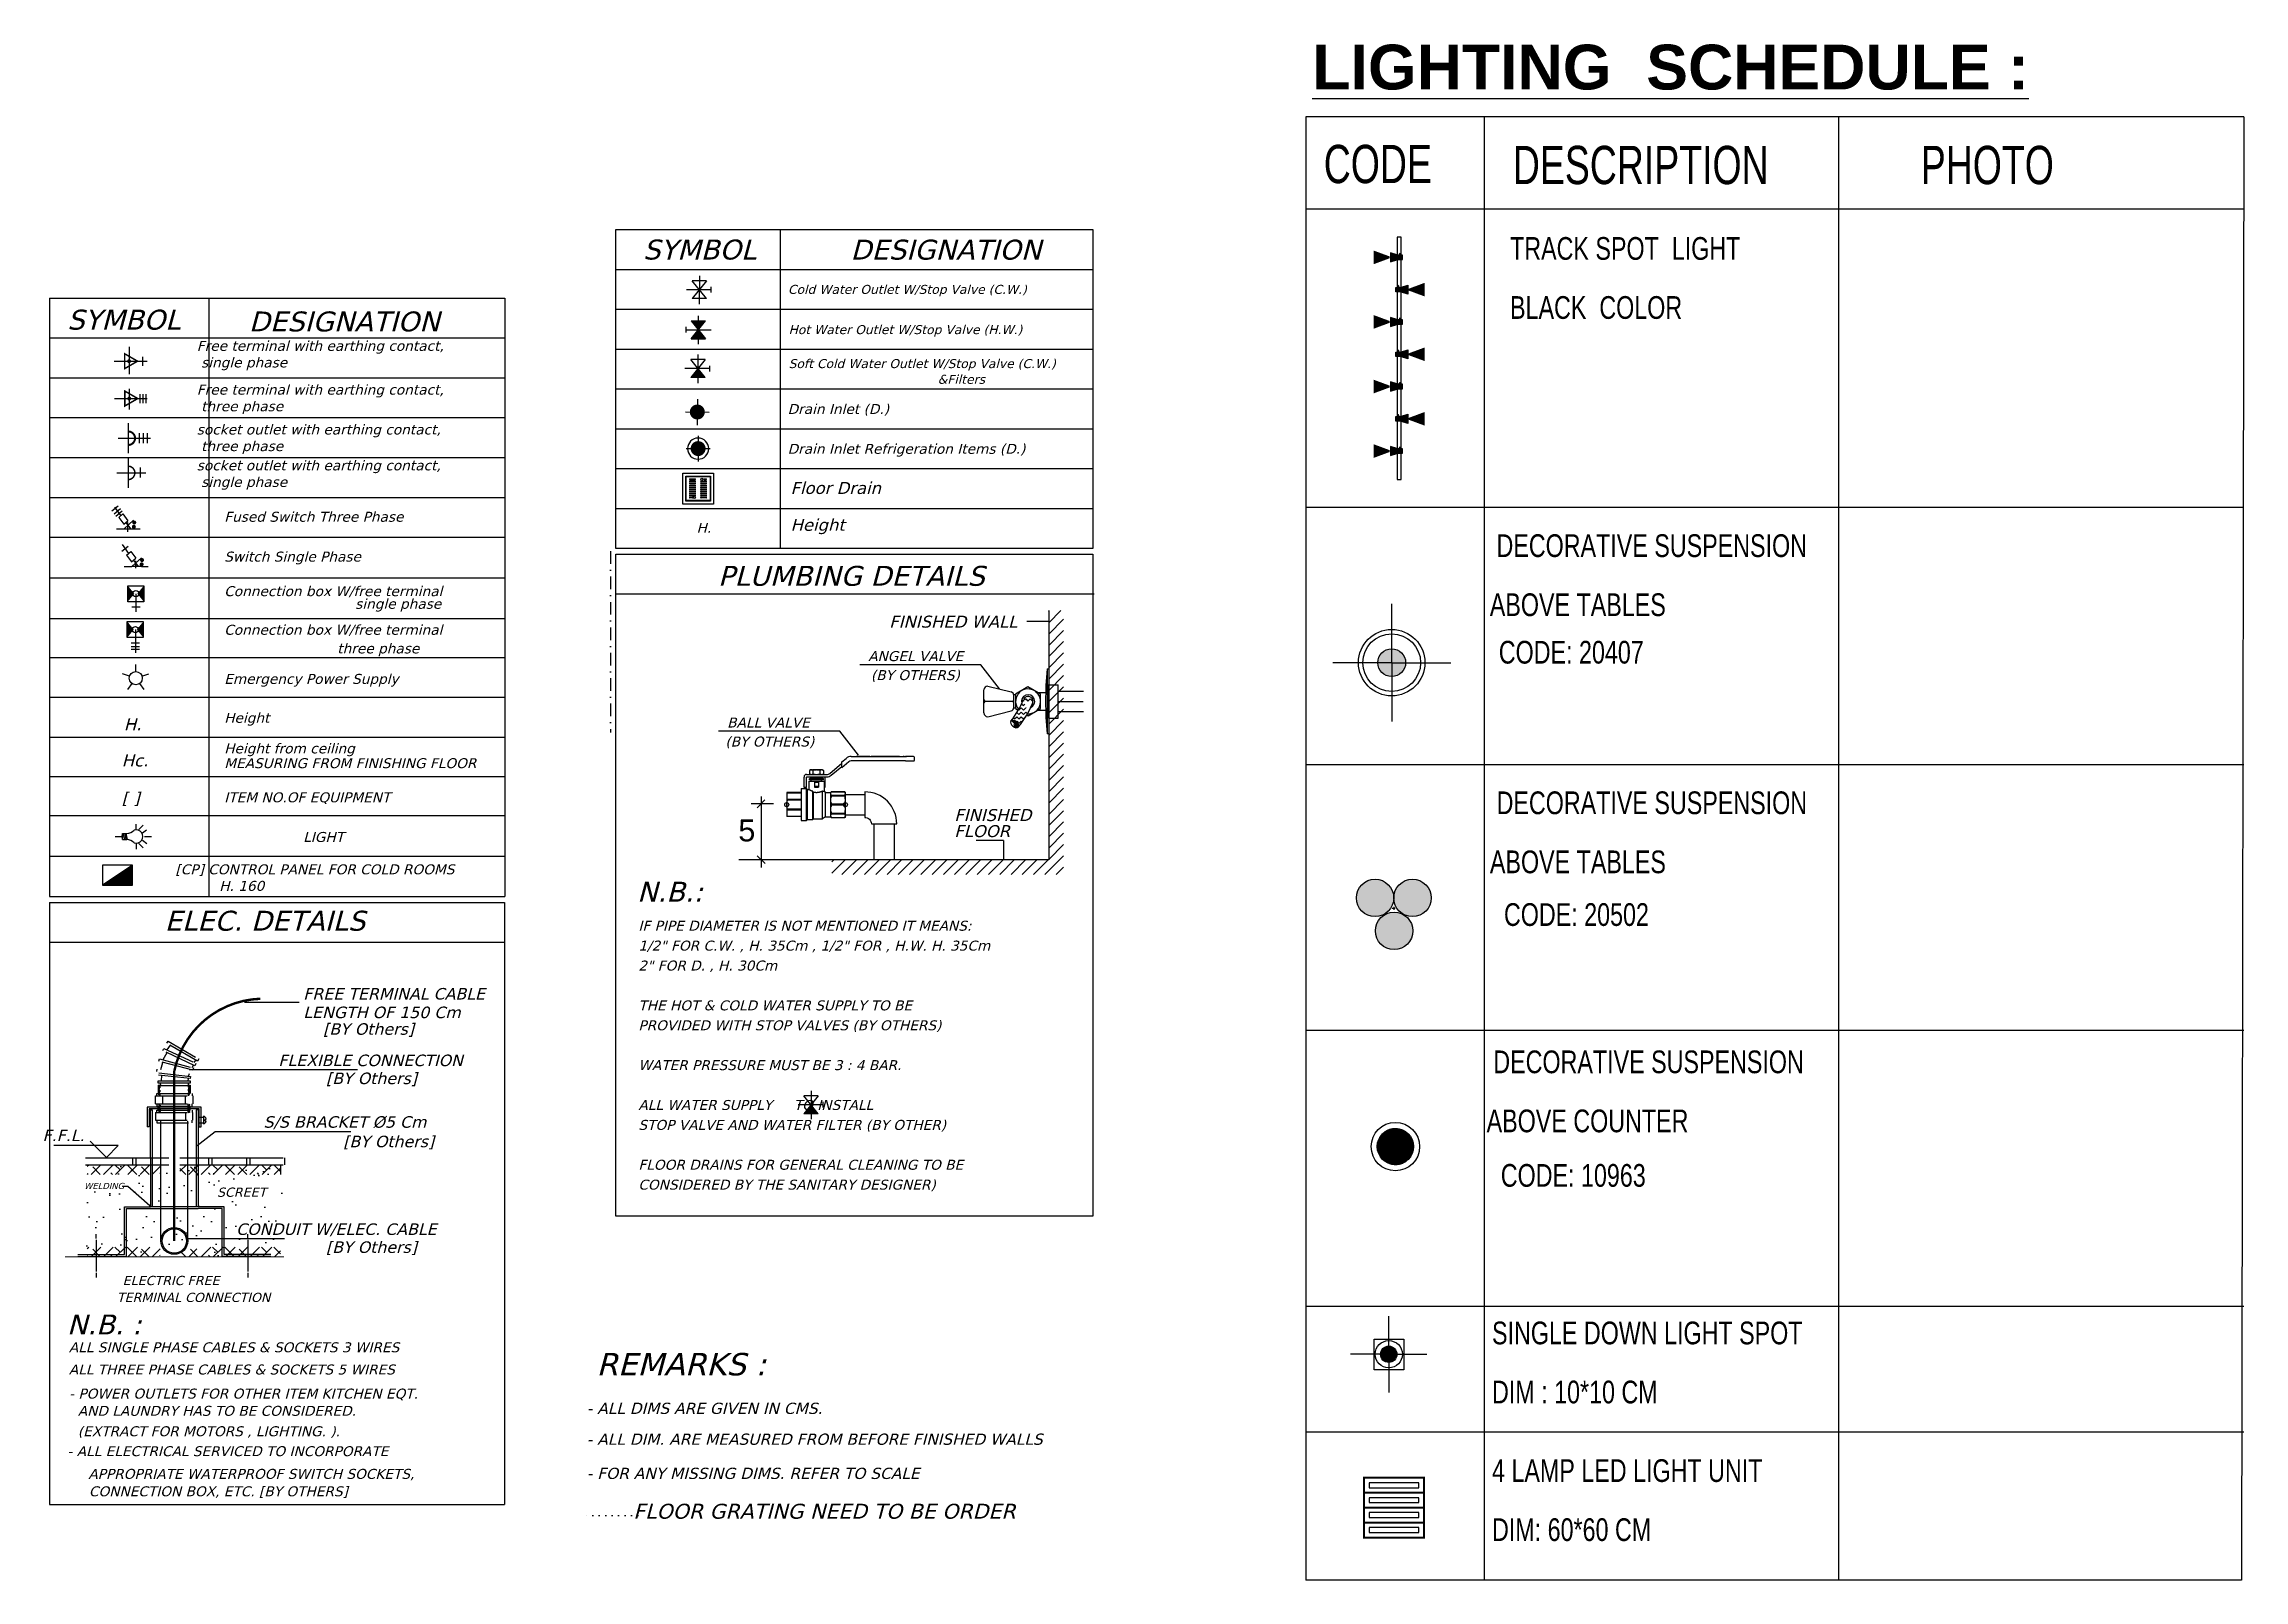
# Model space of a CAD drawing. Extents: x -2975 to 7327, y -1166 to 1029.
# Drawn here: x 5118 to 7327, y -913 to 629 of the extents above; entities that cross this region are included whole.
import ezdxf

# ---------------------------------------------------------------- set-up
doc = ezdxf.new("R2010")
doc.units = 0
for name, pattern in [('CENTER', [2, 1.25, -0.25, 0.25, -0.25]), ('DASHDOT', [25.4, 12.7, -6.35, 0, -6.35]), ('DASHED', [0.75, 0.5, -0.25]), ('DOT', [6.35, 0, -6.35])]:
    doc.linetypes.add(name, pattern=pattern)
for name, color, linetype in [('ELEC', 22, 'Continuous'), ('legint', 4, 'Continuous'), ('lieghting', 4, 'Continuous'), ('lighting unit', 20, 'Continuous'), ('new _wall', 4, 'Continuous'), ('PLAMPING', 5, 'Continuous'), ('taixt plumbing', 5, 'Continuous'), ('taixt power', 1, 'Continuous')]:
    doc.layers.add(name, color=color, linetype=linetype)
doc.styles.add('EN-SCL', font='swisscl.ttf')
doc.styles.add('Ground FLOOR PLAN$0$MS2', font='arial.ttf', dxfattribs={"width": 0.7})
doc.styles.add('ROMANS', font='verdanai.ttf', dxfattribs={"height": 0.4})
doc.styles.get("Standard").update_dxf_attribs({"font": 'arial.ttf'})

# ---------------------------------------------------------------- blocks, each defined once
blk = doc.blocks.new('SPOT')
at = {"layer": 'new _wall'}
h = blk.add_hatch(color=256, dxfattribs=at)
h.dxf.hatch_style = 1
h.set_gradient(color1=(255, 255, 0), color2=(212, 187, 145), rotation=90, tint=1, name='CYLINDER')
h.paths.add_polyline_path([(415793.1, 195000.8), (415793.1, 194983.9), (415813.1, 194991.3), (415813.1, 194993.4)])
h = blk.add_hatch(color=256, dxfattribs=at)
h.dxf.hatch_style = 1
h.set_gradient(color1=(51, 51, 51), color2=(192, 192, 192), rotation=90, tint=1, name='CYLINDER')
h.paths.add_polyline_path([(415828.7, 194995.1), (415823.2, 194995.1), (415823.2, 194989.6), (415828.7, 194989.6)])
h.paths.add_polyline_path([(415823.2, 194995.1), (415814, 194998), (415814, 194986.7), (415823.2, 194989.6)])
for points in [[(415823.2, 194989.6), (415823.2, 194995.1), (415814, 194998), (415814, 194986.7)], [(415828.7, 194989.6), (415828.7, 194995.1), (415823.2, 194995.1), (415823.2, 194989.6)], [(415827.3, 194995.1), (415824.6, 194995.1), (415824.6, 194995.8), (415827.3, 194995.8)]]:
    blk.add_lwpolyline(points, close=True, dxfattribs=at)
for radius in [0.814, 0.641]:
    blk.add_circle((415826, 194996.6), radius, dxfattribs=at)
blk = doc.blocks.new('TRACK SPOT  LIGHT')
at = {"layer": 'legint'}
blk.add_lwpolyline([(41493.2, 35122.7), (41493.2, 34879.5), (41497.2, 34879.5), (41497.2, 35122.7)], close=True, dxfattribs=at)
at = {"layer": 'legint', "yscale": 0.8106700174559626, "zscale": 0.8106700174559626}
for p, xscale in [((-295601.4, -122971.9), 0.8106700174559626), ((378591.8, -123004.3), -0.8106700174559626), ((-295601.4, -123036.7), 0.8106700174559626), ((378591.8, -123069.2), -0.8106700174559626), ((-295601.4, -123101.6), 0.8106700174559626), ((378591.8, -123134), -0.8106700174559626), ((-295601.4, -123166.4), 0.8106700174559626)]:
    blk.add_blockref('SPOT', p, dxfattribs=dict(at, xscale=xscale))
blk = doc.blocks.new('DECORATIVE SUSPENSION')
h = blk.add_hatch(color=3)
h.dxf.hatch_style = 1
h.set_gradient(color1=(255, 223, 127), tint=1, name='SPHERICAL')
edge = h.paths.add_edge_path()
edge.add_arc((-18.8, 10.4), 18.8, 0, 360)
h = blk.add_hatch(color=3)
h.dxf.hatch_style = 1
h.set_gradient(color1=(255, 223, 127), tint=1, name='SPHERICAL')
edge = h.paths.add_edge_path()
edge.add_arc((18.8, 10.4), 18.8, 0, 360)
h = blk.add_hatch(color=3)
h.dxf.hatch_style = 1
h.set_gradient(color1=(255, 223, 127), tint=1, name='SPHERICAL')
edge = h.paths.add_edge_path()
edge.add_arc((0.3, -22.7), 18.8, 0, 360)
at = {"layer": 'lighting unit', "color": 4}
for p, q in [((-1.7, 0), (1.5, 0)), ((0, 1.6), (0, -1.7))]:
    blk.add_line(p, q, dxfattribs=at)
for centre in [(-18.8, 10.4), (18.8, 10.4), (0.3, -22.7)]:
    blk.add_circle(centre, 18.8, dxfattribs=at)
blk = doc.blocks.new('SINGLE DOWN LIGHT SPOT')
at = {"layer": 'lighting unit', "linetype": 'Continuous', "ltscale": 10}
h = blk.add_hatch(color=4, dxfattribs=at)
h.dxf.hatch_style = 1
edge = h.paths.add_edge_path()
edge.add_arc((0, 0), 8.22, 0, 360)
at = {"layer": 'lighting unit', "color": 8}
for q in [(0, 38.3), (-38.3, 0), (38.3, 0), (0, -38.3)]:
    blk.add_line((0, 0), q, dxfattribs=at)
at = {"layer": 'lighting unit', "color": 4}
blk.add_lwpolyline([(15.1, -15.8), (-14.7, -15.8), (-14.7, 15.1), (15.1, 15.1)], close=True, dxfattribs=at)
for radius in [13.7, 8.22]:
    blk.add_circle((0, 0), radius, dxfattribs=at)
blk = doc.blocks.new('4 LAMP LED LIGHT UNIT')
at = {"layer": 'lighting unit', "color": 4, "const_width": 2}
blk.add_lwpolyline([(0, 60), (0, 0), (60, 0), (60, 60)], close=True, dxfattribs=at)
for points in [[(60, 45), (0, 45)], [(60, 30), (0, 30)], [(60, 15), (0, 15)]]:
    blk.add_lwpolyline(points, dxfattribs=at)
at = {"layer": 'lighting unit', "color": 4}
for points in [[(55, 50), (55, 55), (5, 55), (5, 50)], [(55, 35), (55, 40), (5, 40), (5, 35)], [(55, 20), (55, 25), (5, 25), (5, 20)], [(55, 5), (55, 10), (5, 10), (5, 5)]]:
    blk.add_lwpolyline(points, close=True, dxfattribs=at)
blk = doc.blocks.new('ABOVE TABLES')
h = blk.add_hatch(color=3)
h.dxf.hatch_style = 1
h.set_gradient(color1=(255, 223, 127), tint=1, name='SPHERICAL')
edge = h.paths.add_edge_path()
edge.add_arc((0, 0), 14, 0, 360)
at = {"layer": 'lighting unit', "color": 4}
for points in [[(0, 0), (0, 59.2)], [(0, 0), (-59.2, 0)], [(0, 0), (59.2, 0)], [(0, 0), (0, -59.2)]]:
    blk.add_lwpolyline(points, dxfattribs=at)
for radius in [33.4, 29, 14]:
    blk.add_circle((0, 0), radius, dxfattribs=at)
blk = doc.blocks.new('ABOVE COUNTER')
at = {"layer": 'lighting unit'}
h = blk.add_hatch(dxfattribs=at)
h.set_pattern_fill('ANSI31', color=4)
h.set_pattern_definition([(45, (-44930.52818, -26817.79565), (-0.08838834765, 0.08838834765), [])])
edge = h.paths.add_edge_path()
edge.add_arc((0, 0), 18.2, 0, 360)
at = {"layer": 'lighting unit', "color": 4}
for radius in [24.3, 18.2]:
    blk.add_circle((0, 0), radius, dxfattribs=at)
blk = doc.blocks.new('A$C69850436')
at = {"layer": 'ELEC'}
for p, q in [((0.132, 0.178), (0.132, 0.251)), ((0.07, 0.132), (0, 0.155)), ((0.094, 0.059), (0.05, 0)), ((0.17, 0.059), (0.213, 0)), ((0.194, 0.132), (0.264, 0.155))]:
    blk.add_line(p, q, dxfattribs=at)
blk.add_circle((0.132, 0.112), 0.0659, dxfattribs=at)
blk = doc.blocks.new('A$C4D9B52DB')
at = {"layer": 'ELEC'}
for p, q in [((0, 0.314), (0.161, 0.314)), ((0, 0.153), (0, 0.314)), ((0.081, 0.233), (0.081, 0)), ((0.161, 0.314), (0.161, 0.153)), ((0.161, 0.153), (0, 0.153)), ((0.04, 0.101), (0.123, 0.101)), ((0.04, 0.065), (0.123, 0.065)), ((0.04, 0.035), (0.123, 0.035))]:
    blk.add_line(p, q, dxfattribs=at)
blk.add_circle((0.081, 0.233), 0.0315, dxfattribs=at)
for points in [[(0, 0.153), (0, 0.314), (0.065, 0.233)], [(0.161, 0.153), (0.161, 0.314), (0.096, 0.233)]]:
    blk.add_solid(points, dxfattribs=at)
blk = doc.blocks.new('A$C73C05DC5')
at = {"layer": 'ELEC'}
for p, q in [((0, 0.262), (0.161, 0.262)), ((0, 0.101), (0, 0.262)), ((0.161, 0.262), (0.161, 0.101)), ((0.161, 0.101), (0, 0.101)), ((0.04, 0.049), (0.123, 0.049)), ((0.081, 0.181), (0.081, 0))]:
    blk.add_line(p, q, dxfattribs=at)
blk.add_circle((0.081, 0.181), 0.0315, dxfattribs=at)
for points in [[(0, 0.101), (0, 0.262), (0.065, 0.181)], [(0.161, 0.101), (0.161, 0.262), (0.096, 0.181)]]:
    blk.add_solid(points, dxfattribs=at)
blk = doc.blocks.new('A$C79352A5C')
at = {"layer": 'ELEC'}
for p, q in [((0.112, 0.3), (0.112, 0)), ((0, 0.15), (0.29, 0.15)), ((0.232, 0.202), (0.232, 0.102))]:
    blk.add_line(p, q, dxfattribs=at)
at = {"layer": 'ELEC', "const_width": 0.015}
blk.add_lwpolyline([(0.112, 0.082, 0.414214), (0.18, 0.15, 0.414214), (0.112, 0.217, 1)], format="xyb", dxfattribs=at)
blk = doc.blocks.new('A$C08867997')
at = {"layer": 'ELEC'}
for p, q in [((0.102, 0.3), (0.102, 0)), ((0, 0.15), (0.325, 0.15)), ((0.212, 0.2), (0.212, 0.1)), ((0.252, 0.2), (0.252, 0.1)), ((0.292, 0.2), (0.292, 0.1))]:
    blk.add_line(p, q, dxfattribs=at)
at = {"layer": 'ELEC', "const_width": 0.02}
blk.add_lwpolyline([(0.102, 0.082, 0.414214), (0.17, 0.15, 0.414214), (0.102, 0.217, 1)], format="xyb", dxfattribs=at)
blk = doc.blocks.new('A$C3A0D57BA')
at = {"layer": 'ELEC'}
for p, q in [((0, 0.109), (0.329, 0.109)), ((0.149, 0.205), (0.149, 0)), ((0.254, 0.154), (0.254, 0.064)), ((0.284, 0.154), (0.284, 0.064)), ((0.314, 0.154), (0.314, 0.064))]:
    blk.add_line(p, q, dxfattribs=at)
at = {"layer": 'ELEC', "const_width": 0.015}
blk.add_lwpolyline([(0.104, 0.184), (0.104, 0.034), (0.234, 0.109)], close=True, dxfattribs=at)
at = {"layer": 'ELEC', "const_width": 0.02}
blk.add_lwpolyline([(0.139, 0.109, 1), (0.159, 0.109, 1)], format="xyb", close=True, dxfattribs=at)
blk = doc.blocks.new('A$C35281DF5')
at = {"layer": 'ELEC'}
for p, q in [((0.149, 0.275), (0.149, 0)), ((0, 0.131), (0.329, 0.131)), ((0.284, 0.176), (0.284, 0.086))]:
    blk.add_line(p, q, dxfattribs=at)
at = {"layer": 'ELEC', "const_width": 0.015}
blk.add_lwpolyline([(0.104, 0.206), (0.104, 0.056), (0.234, 0.131)], close=True, dxfattribs=at)
at = {"layer": 'ELEC', "const_width": 0.02}
blk.add_lwpolyline([(0.139, 0.131, 1), (0.159, 0.131, 1)], format="xyb", close=True, dxfattribs=at)
blk = doc.blocks.new('A$C624C1EFB')
at = {"layer": 'ELEC'}
for p, q in [((0.22, 0.187), (0.22, 0.238)), ((0.247, 0.185), (0.289, 0.229)), ((0.008, 0.115), (0.083, 0.115)), ((0.078, 0.104), (0.078, 0.125)), ((0.083, 0.144), (0.124, 0.144)), ((0.083, 0.085), (0.083, 0.144)), ((0.083, 0.085), (0.124, 0.085)), ((0.087, 0.144), (0.102, 0.085)), ((0.101, 0.144), (0.116, 0.085)), ((0.114, 0.144), (0.129, 0.085)), ((0.22, 0.042), (0.22, -0.012)), ((0.247, 0.044), (0.289, 0)), ((0.283, 0.151), (0.322, 0.183)), ((0.283, 0.079), (0.325, 0.044)), ((0.304, 0.115), (0.374, 0.115))]:
    blk.add_line(p, q, dxfattribs=at)
for centre, radius, start, end in [((0.121, 0.254), 0.109, 271.6619, 315.5801), ((0.121, -0.024), 0.109, 44.4199, 88.3381), ((0.22, 0.115), 0.0658, 251.243, 108.757)]:
    blk.add_arc(centre, radius, start, end, dxfattribs=at)
blk = doc.blocks.new('A$C51B5333F')
at = {"layer": 'ELEC'}
h = blk.add_hatch(dxfattribs=at)
h.set_pattern_fill('ANSI31', color=256, scale=0.05, style=0)
h.set_pattern_definition([(45, (20855.973832, 17578.943599), (-0.0044194173824, 0.0044194173824), [])])
h.paths.add_polyline_path([(-0.521, 0.062), (-0.221, 0.062), (-0.221, 0.262)])
blk.add_line((-0.221, 0.262), (-0.521, 0.062), dxfattribs=at)
blk.add_lwpolyline([(-0.521, 0.062), (-0.221, 0.062), (-0.221, 0.262), (-0.521, 0.262)], close=True, dxfattribs=at)
blk = doc.blocks.new('A$C3D60732F')
at = {"layer": 'ELEC'}
for p, q in [((-0.191, 0.179), (-0.126, 0.231)), ((-0.168, 0.151), (-0.104, 0.204)), ((-0.164, 0.217), (-0.1, 0.129)), ((-0.149, 0.127), (-0.085, 0.18)), ((-0.119, 0.112), (-0.079, 0.148)), ((-0.119, 0.112), (-0.069, 0.044)), ((-0.079, 0.148), (-0.028, 0.08)), ((-0.069, 0.044), (-0.028, 0.08)), ((-0.066, -0.001), (0.029, 0.085)), ((-0.049, 0.061), (-0.003, -0.001)), ((-0.029, -0.032), (-0.029, 0.061)), ((-0.143, -0.001), (-0.066, -0.001)), ((-0.066, -0.001), (0.029, -0.001)), ((0.029, -0.001), (0.096, -0.001))]:
    blk.add_line(p, q, dxfattribs=at)
at = {"layer": 'ELEC', "const_width": 0.02}
for points in [[(0.021, 0.019, 1), (0.041, 0.019, 1)], [(0.025, 0.062, 1), (0.045, 0.062, 1)]]:
    blk.add_lwpolyline(points, format="xyb", close=True, dxfattribs=at)
blk = doc.blocks.new('A$C0D990CC4')
at = {"layer": 'ELEC'}
for p, q in [((-0.118, 0.089), (-0.053, 0.141)), ((-0.113, 0.155), (-0.049, 0.067)), ((-0.069, 0.05), (-0.028, 0.086)), ((-0.069, 0.05), (-0.018, -0.019)), ((-0.028, 0.086), (0.023, 0.018)), ((-0.018, -0.019), (0.023, 0.018)), ((-0.016, -0.063), (0.08, 0.023)), ((-0.092, -0.063), (-0.016, -0.063)), ((0.08, -0.063), (-0.016, -0.063)), ((0.001, -0.001), (0.047, -0.063)), ((0.022, -0.006), (0.022, -0.081)), ((0.08, -0.063), (0.147, -0.063))]:
    blk.add_line(p, q, dxfattribs=at)
at = {"layer": 'ELEC', "const_width": 0.02}
for points in [[(0.076, 0, 1), (0.096, 0, 1)], [(0.072, -0.043, 1), (0.092, -0.043, 1)]]:
    blk.add_lwpolyline(points, format="xyb", close=True, dxfattribs=at)
blk = doc.blocks.new('A$C302633EB')
at = {"layer": 'ELEC'}
h = blk.add_hatch(dxfattribs=at)
h.set_pattern_fill('AR-SAND', color=256, scale=0.288827)
h.set_pattern_definition([(37.5, (-776.9976, -110.72435), (-0.0181942, 0.55651948), [0, -0.43901763, 0, -0.49100656, 0, -0.4693445]), (7.5, (-776.9976, -110.72435), (0.51116, 0.8151131), [0, -0.23683846, 0, -0.39569352, 0, -0.15163438]), (327.5, (-777.35286, -110.72435), (0.89944946, 0.0016345), [0, -0.1444137, 0, -0.5198893, 0, -0.67874436]), (317.5, (-777.3529, -110.72435), (0.8682517, 0.25349674), [0, -0.07220685, 0, -0.34081632, 0, -0.38991698])])
h.paths.add_polyline_path([(1.038, 0.503), (-2.063, 0.503), (-2.063, -0.941), (1.038, -0.941)])
h.paths.add_polyline_path([(-1.337, -0.468), (0.348, -0.468), (0.348, -0.035), (-1.337, -0.035)], flags=24)
h = blk.add_hatch(dxfattribs=at)
h.set_pattern_fill('ANSI38', color=256, scale=1.083103, style=0)
h.set_pattern_definition([(45, (-432.25336, -75.90616), (-0.09573366, 0.09573366), []), (135, (-432.25336, -75.90616), (-0.287200976, 0.09573366), [0.3384696, -0.20308176])])
h.paths.add_polyline_path([(0.996, 0.503), (-0.581, 0.503), (-0.581, 0.376, -0.01484), (-0.583, 0.351), (0.996, 0.351)])
h.paths.add_polyline_path([(-0.89, 0.503), (-2.033, 0.503), (-2.033, 0.351), (-0.893, 0.351, 0.05822), (-0.89, 0.376)])
h = blk.add_hatch(dxfattribs=at)
h.set_pattern_fill('ANSI38', color=256, scale=1.083103, style=0)
h.set_pattern_definition([(45, (-432.25336, -77.19853), (-0.09573366, 0.09573366), []), (135, (-432.25336, -77.19853), (-0.287200976, 0.09573366), [0.3384696, -0.20308176])])
edge = h.paths.add_edge_path()
edge.add_line((0.996, -0.789), (-0.251, -0.789))
edge.add_line((-0.251, -0.789), (-0.251, -0.916))
edge.add_arc((-0.415, -0.946), 0.167, 10.3433, 178.2716)
edge.add_line((-0.583, -0.941), (0.996, -0.941))
edge.add_line((0.996, -0.941), (0.996, -0.789))
edge = h.paths.add_edge_path()
edge.add_line((-0.89, -0.789), (-2.033, -0.789))
edge.add_line((-2.033, -0.789), (-2.033, -0.941))
edge.add_line((-2.033, -0.941), (-0.893, -0.941))
edge.add_arc((-0.998, -0.916), 0.108, 346.6721, 360)
edge.add_line((-0.89, -0.916), (-0.89, -0.789))
for p, q in [((0.432, 3.056), (1.289, 3.056)), ((2.205, 1.99), (-0.434, 1.99)), ((-1.063, 1.1), (-1.093, 1.1)), ((-1.047, 1.362), (-1.042, -0.155)), ((-1.018, 1.362), (-1.018, -0.155)), ((-0.879, -0.692), (-0.879, 1.184)), ((-0.459, -0.692), (-0.459, 1.184)), ((-0.325, 1.362), (-0.325, -0.155)), ((-0.296, 1.362), (-0.296, -0.155)), ((-0.296, 1.249), (-0.21, 1.249)), ((-0.296, 1.159), (-0.21, 1.159)), ((-0.277, 1.1), (-0.247, 1.1)), ((-0.21, 1.264), (-0.21, 1.145)), ((-0.193, 1.204), (-0.167, 1.223)), ((-0.193, 1.204), (-0.167, 1.185)), ((-1.547, 0.803), (-2.558, 0.803)), ((-1.734, 0.617), (-1.986, 0.872)), ((-1.734, 0.617), (-1.547, 0.803)), ((-0.029, 1.019), (-0.311, 0.8)), ((2.1, 1.019), (-0.029, 1.019)), ((-2.063, 0.612), (-0.755, 0.612)), ((-2.063, 0.503), (-0.755, 0.503)), ((-1.326, 0.612), (-1.326, 0.503)), ((-1.272, 0.612), (-1.272, 0.503)), ((-0.581, 0.612), (1.038, 0.612)), ((-0.581, 0.503), (1.038, 0.503)), ((-0.135, 0.612), (-0.135, 0.503)), ((-0.08, 0.612), (-0.08, 0.503)), ((0.461, 0.612), (0.461, 0.503)), ((0.515, 0.612), (0.515, 0.503)), ((0.996, 0.503), (0.996, 0.351)), ((1.057, 0.612), (1.057, 0.503)), ((-1.4, 0.162), (-1.48, 0.162)), ((-1.054, -0.144), (-1.4, 0.162)), ((-1.047, -0.185), (-0.296, -0.185)), ((-0.296, -0.155), (-1.042, -0.155)), ((-1.892, -0.653), (-1.892, -0.585)), ((-1.892, -0.676), (-1.892, -1.173)), ((1.06, -0.658), (-0.459, -0.658)), ((0.486, -0.653), (0.486, -0.585)), ((0.486, -0.676), (0.486, -1.173)), ((-1.892, -1.195), (-1.892, -1.264)), ((0.486, -1.195), (0.486, -1.264))]:
    blk.add_line(p, q, dxfattribs=at)
at = {"layer": 'ELEC', "linetype": 'DASHED'}
for p, q in [((-0.785, 2.409), (-0.766, 2.443)), ((-0.766, 2.443), (-0.285, 2.163)), ((-0.913, 2.127), (-0.903, 2.164)), ((-0.376, 1.985), (-0.913, 2.127)), ((-0.903, 2.164), (-0.366, 2.022)), ((-0.879, 1.997), (-0.848, 2.108)), ((-0.849, 2.294), (-0.832, 2.329)), ((-0.346, 2.057), (-0.849, 2.294)), ((-0.846, 2.152), (-0.781, 2.265)), ((-0.832, 2.329), (-0.33, 2.092)), ((-0.305, 2.129), (-0.785, 2.409)), ((-0.779, 2.308), (-0.731, 2.381)), ((-0.355, 2.107), (-0.333, 2.144)), ((-0.33, 2.092), (-0.346, 2.057)), ((-0.285, 2.163), (-0.305, 2.129)), ((-0.943, 1.964), (-0.939, 2.003)), ((-0.921, 1.819), (-0.42, 1.819)), ((-0.921, 1.785), (-0.921, 1.819)), ((-0.42, 1.785), (-0.921, 1.785)), ((-0.92, 1.754), (-0.92, 1.623)), ((-0.884, 1.746), (-0.918, 1.746)), ((-0.418, 1.854), (-0.916, 1.909)), ((-0.894, 1.741), (-0.915, 1.752)), ((-0.894, 1.727), (-0.915, 1.739)), ((-0.912, 1.943), (-0.415, 1.889)), ((-0.889, 1.748), (-0.449, 1.748)), ((-0.889, 1.709), (-0.889, 1.748)), ((-0.888, 1.781), (-0.884, 1.746)), ((-0.868, 1.903), (-0.876, 1.819)), ((-0.451, 1.857), (-0.455, 1.819)), ((-0.45, 1.785), (-0.45, 1.75)), ((-0.45, 1.75), (-0.419, 1.75)), ((-0.449, 1.748), (-0.449, 1.722)), ((-0.445, 1.895), (-0.432, 1.934)), ((-0.423, 1.741), (-0.445, 1.752)), ((-0.423, 1.727), (-0.445, 1.739)), ((-0.421, 1.754), (-0.421, 1.623)), ((-0.42, 1.819), (-0.42, 1.785)), ((-0.415, 1.889), (-0.418, 1.854)), ((-0.388, 2.027), (-0.368, 2.067)), ((-0.366, 2.022), (-0.376, 1.985)), ((-0.965, 1.583), (-0.377, 1.583)), ((-0.965, 1.461), (-0.965, 1.583)), ((-0.965, 1.461), (-0.377, 1.461)), ((-0.945, 1.623), (-0.39, 1.623)), ((-0.945, 1.583), (-0.945, 1.623)), ((-0.945, 1.461), (-0.945, 1.422)), ((-0.945, 1.422), (-0.39, 1.422)), ((-0.92, 1.361), (-0.92, 1.422)), ((-0.894, 1.714), (-0.915, 1.725)), ((-0.894, 1.701), (-0.915, 1.712)), ((-0.894, 1.688), (-0.915, 1.699)), ((-0.894, 1.675), (-0.915, 1.686)), ((-0.894, 1.662), (-0.915, 1.673)), ((-0.894, 1.648), (-0.915, 1.659)), ((-0.894, 1.636), (-0.915, 1.647)), ((-0.894, 1.622), (-0.915, 1.634)), ((-0.894, 1.609), (-0.915, 1.62)), ((-0.894, 1.596), (-0.915, 1.607)), ((-0.894, 1.449), (-0.915, 1.437)), ((-0.894, 1.435), (-0.915, 1.424)), ((-0.894, 1.422), (-0.915, 1.411)), ((-0.894, 1.409), (-0.915, 1.398)), ((-0.894, 1.396), (-0.915, 1.385)), ((-0.894, 1.383), (-0.915, 1.372)), ((-0.889, 1.647), (-0.889, 1.674)), ((-0.889, 1.583), (-0.889, 1.612)), ((-0.889, 1.461), (-0.889, 1.447)), ((-0.889, 1.438), (-0.889, 1.406)), ((-0.889, 1.381), (-0.889, 1.338)), ((-0.85, 1.461), (-0.85, 1.583)), ((-0.492, 1.461), (-0.492, 1.583)), ((-0.449, 1.691), (-0.449, 1.66)), ((-0.449, 1.632), (-0.449, 1.615)), ((-0.449, 1.606), (-0.449, 1.583)), ((-0.449, 1.434), (-0.449, 1.461)), ((-0.449, 1.39), (-0.449, 1.42)), ((-0.423, 1.714), (-0.445, 1.725)), ((-0.423, 1.701), (-0.445, 1.712)), ((-0.423, 1.688), (-0.445, 1.699)), ((-0.423, 1.675), (-0.445, 1.686)), ((-0.423, 1.662), (-0.445, 1.673)), ((-0.423, 1.648), (-0.445, 1.659)), ((-0.423, 1.636), (-0.445, 1.647)), ((-0.423, 1.622), (-0.445, 1.634)), ((-0.423, 1.609), (-0.445, 1.62)), ((-0.423, 1.596), (-0.445, 1.607)), ((-0.423, 1.449), (-0.445, 1.437)), ((-0.423, 1.435), (-0.445, 1.424)), ((-0.423, 1.422), (-0.445, 1.411)), ((-0.423, 1.409), (-0.445, 1.398)), ((-0.423, 1.396), (-0.445, 1.385)), ((-0.423, 1.383), (-0.445, 1.372)), ((-0.421, 1.361), (-0.421, 1.422)), ((-0.39, 1.623), (-0.39, 1.583)), ((-0.39, 1.422), (-0.39, 1.461)), ((-0.377, 1.583), (-0.377, 1.461)), ((-1.047, 1.362), (-1.018, 1.362)), ((-0.965, 1.322), (-0.377, 1.322)), ((-0.965, 1.322), (-0.965, 1.2)), ((-0.965, 1.2), (-0.377, 1.2)), ((-0.945, 1.361), (-0.39, 1.361)), ((-0.945, 1.322), (-0.945, 1.361)), ((-0.945, 1.2), (-0.945, 1.16)), ((-0.945, 1.16), (-0.39, 1.16)), ((-0.917, 1.37), (-0.895, 1.358)), ((-0.917, 1.356), (-0.895, 1.345)), ((-0.917, 1.344), (-0.895, 1.332)), ((-0.894, 1.317), (-0.915, 1.377)), ((-0.894, 1.374), (-0.915, 1.363)), ((-0.894, 1.37), (-0.915, 1.358)), ((-0.894, 1.356), (-0.915, 1.345)), ((-0.894, 1.344), (-0.915, 1.332)), ((-0.894, 1.33), (-0.915, 1.319)), ((-0.891, 1.335), (-0.891, 1.369)), ((-0.889, 1.375), (-0.889, 1.367)), ((-0.492, 1.322), (-0.492, 1.2)), ((-0.449, 1.335), (-0.449, 1.369)), ((-0.449, 1.367), (-0.449, 1.316)), ((-0.423, 1.317), (-0.445, 1.377)), ((-0.423, 1.374), (-0.445, 1.363)), ((-0.423, 1.37), (-0.445, 1.358)), ((-0.423, 1.356), (-0.445, 1.345)), ((-0.423, 1.344), (-0.445, 1.332)), ((-0.423, 1.33), (-0.445, 1.319)), ((-0.39, 1.361), (-0.39, 1.322)), ((-0.39, 1.16), (-0.39, 1.2)), ((-0.377, 1.2), (-0.377, 1.322)), ((-0.296, 1.362), (-0.325, 1.362))]:
    blk.add_line(p, q, dxfattribs=at)
at = {"layer": 'ELEC', "linetype": 'DASHED', "const_width": 0.0379}
blk.add_lwpolyline([(-0.669, -0.692), (-0.669, 1.974, -0.345071), (0.68, 3.107)], format="xyb", dxfattribs=at)
at = {"layer": 'ELEC'}
for points in [[(-0.247, 1.1), (-0.247, 1.408), (-1.093, 1.408), (-1.093, 1.1)], [(-0.277, 1.1), (-0.277, 1.378), (-1.063, 1.378), (-1.063, 1.1)], [(-2.184, -0.905), (-1.449, -0.905), (-1.449, -0.155), (-1.042, -0.155)], [(-2.184, -0.935), (-1.419, -0.935), (-1.419, -0.185), (-1.042, -0.185)], [(0.846, -0.905), (0.111, -0.905), (0.111, -0.155), (-0.296, -0.155)], [(0.846, -0.935), (0.081, -0.935), (0.081, -0.185), (-0.296, -0.185)]]:
    blk.add_lwpolyline(points, dxfattribs=at)
at = {"layer": 'ELEC', "const_width": 0.0144}
blk.add_lwpolyline([(-2.383, -0.941), (1.053, -0.941)], dxfattribs=at)
at = {"layer": 'ELEC'}
for radius in [0.21, 0.191]:
    blk.add_circle((-0.669, -0.692), radius, dxfattribs=at)
for centre, radius, start, end in [((-0.226, 1.204), 0.0616, 17.6386, 75.1428), ((-0.226, 1.204), 0.0616, 284.8572, 342.3614), ((-1.042, -0.159), 0.0193, 88.7197, 169.6516), ((-0.296, -0.159), 0.0193, 10.3484, 91.2803)]:
    blk.add_arc(centre, radius, start, end, dxfattribs=at)
at = {"layer": 'ELEC', "style": 'ROMANS'}
for s, height, p in [('FREE TERMINAL CABLE', 0.18052, (1.353, 3.095)), ('LENGTH OF 150 Cm', 0.18052, (1.353, 2.803)), ('[BY Others]', 0.18052, (1.665, 2.542)), ('FLEXIBLE CONNECTION', 0.18052, (0.962, 2.05)), ('[BY Others]', 0.18052, (1.711, 1.768)), ('F.F.L.', 0.1805, (-2.736, 0.873)), ('S/S BRACKET %%C5 Cm ', 0.18052, (0.73, 1.084)), ('[BY Others]', 0.18052, (1.981, 0.778)), ('WELDING', 0.0963, (-2.085, 0.122)), ('SCREET', 0.1444, (0, 0)), ('    CONDUIT W/ELEC. CABLE ', 0.18052, (-0.014, -0.598)), ('[BY Others]', 0.18052, (1.711, -0.88)), ('ELECTRIC FREE ', 0.14441, (-1.48, -1.385)), ('TERMINAL CONNECTION', 0.14441, (-1.57, -1.65))]:
    blk.add_text(s, height=height, dxfattribs=at).set_placement(p)
blk = doc.blocks.new('legint')
at = {"layer": 'ELEC'}
for p, q in [((2624.221, 1662.707), (2628.791, 1662.707)), ((2624.221, 1662.707), (2624.221, 1656.699)), ((2625.821, 1662.707), (2625.821, 1656.699)), ((2628.791, 1662.707), (2628.791, 1656.699)), ((2624.221, 1662.307), (2628.791, 1662.307)), ((2624.221, 1661.907), (2628.791, 1661.907)), ((2624.221, 1661.507), (2628.791, 1661.507)), ((2624.221, 1661.107), (2628.791, 1661.107)), ((2624.221, 1660.707), (2628.791, 1660.707)), ((2624.221, 1660.307), (2628.791, 1660.307)), ((2624.221, 1659.899), (2628.791, 1659.899)), ((2624.221, 1659.491), (2628.791, 1659.491)), ((2624.221, 1659.099), (2628.791, 1659.099)), ((2624.221, 1658.699), (2628.791, 1658.699)), ((2624.221, 1658.299), (2628.791, 1658.299)), ((2624.221, 1657.905), (2628.791, 1657.905)), ((2624.221, 1657.511), (2628.791, 1657.511)), ((2624.221, 1657.105), (2628.791, 1657.105)), ((2624.221, 1656.699), (2628.791, 1656.699)), ((2624.22, 1656.64), (2624.22, 1650.593)), ((2624.22, 1656.64), (2628.789, 1656.64)), ((2628.789, 1656.64), (2628.789, 1650.593)), ((2624.22, 1656.24), (2628.789, 1656.24)), ((2624.22, 1650.593), (2628.789, 1650.593))]:
    blk.add_line(p, q, dxfattribs=at)
for name, p in [('A$C35281DF5', (2624.87, 1661.943)), ('A$C3A0D57BA', (2624.872, 1661.59)), ('A$C08867997', (2624.909, 1661.151)), ('A$C79352A5C', (2624.897, 1660.803)), ('A$C3D60732F', (2625.036, 1660.392)), ('A$C0D990CC4', (2625.063, 1660.077)), ('A$C73C05DC5', (2625.006, 1659.558)), ('A$C4D9B52DB', (2625.001, 1659.146)), ('A$C69850436', (2624.954, 1658.779)), ('A$C624C1EFB', (2624.871, 1657.187)), ('A$C51B5333F', (2625.274, 1656.751, -50))]:
    blk.add_blockref(name, p, dxfattribs=at)
at = {"layer": 'ELEC', "xscale": 0.6400000000000001, "yscale": 0.6400000000000001, "zscale": 0.6400000000000001}
blk.add_blockref('A$C302633EB', (2625.901, 1653.684), dxfattribs=at)
at = {"layer": 'ELEC', "style": 'ROMANS'}
for s, height, p in [('SYMBOL   ', 0.2, (2624.398, 1662.391)), ('DESIGNATION', 0.2, (2626.221, 1662.373)), ('Fused Switch Three Phase  ', 0.1, (2625.974, 1660.462)), ('Switch Single Phase  ', 0.1, (2625.974, 1660.062)), ('Connection box W/free terminal     ', 0.1, (2625.974, 1659.715)), (' single phase', 0.1, (2627.245, 1659.588)), ('Connection box W/free terminal     ', 0.1, (2625.974, 1659.327)), (' three phase', 0.1, (2627.065, 1659.14)), ('Emergency Power Supply', 0.1, (2625.974, 1658.834)), ('H.', 0.12, (2624.967, 1658.369)), ('Height', 0.1, (2625.974, 1658.443)), ('Height from ceiling', 0.1, (2625.974, 1658.136)), ('Hc.', 0.12, (2624.945, 1658.005)), ('MEASURING FROM FINISHING FLOOR', 0.1, (2625.974, 1657.988)), ('[ ]', 0.12, (2624.945, 1657.628)), ('ITEM NO.OF EQUIPMENT', 0.1, (2625.974, 1657.645)), ('  LIGHT', 0.1, (2626.679, 1657.247)), ('[CP] CONTROL PANEL FOR COLD ROOMS  ', 0.1, (2625.484, 1656.922, -50)), ('H. 160', 0.1, (2625.924, 1656.756, -50)), ('  ELEC. DETAILS', 0.2, (2625.202, 1656.356)), ('N.B. :', 0.2, (2624.395, 1652.302)), ('ALL SINGLE PHASE CABLES & SOCKETS 3 WIRES ', 0.1, (2624.414, 1652.123)), ('ALL THREE PHASE CABLES & SOCKETS 5 WIRES ', 0.1, (2624.414, 1651.9)), ('- POWER OUTLETS FOR OTHER ITEM KITCHEN EQT.', 0.1, (2624.417, 1651.658)), ('  AND LAUNDRY HAS TO BE CONSIDERED.', 0.1, (2624.417, 1651.485)), ('  (EXTRACT FOR MOTORS , LIGHTING. ).', 0.1, (2624.417, 1651.28)), ('- ALL ELECTRICAL SERVICED TO INCORPORATE ', 0.1, (2624.4, 1651.08)), ('APPROPRIATE WATERPROOF SWITCH SOCKETS, ', 0.1, (2624.61, 1650.852)), ('CONNECTION BOX, ETC. [BY OTHERS]', 0.1, (2624.616, 1650.677))]:
    blk.add_text(s, height=height, dxfattribs=at).set_placement(p)
at = {"layer": 'ELEC', "char_height": 0.1, "attachment_point": 1, "style": 'ROMANS'}
for s, insert in [('    Free terminal with earthing contact,\\P     single phase                                               ', (2625.524, 1662.278)), ('    Free terminal with earthing contact,\\P     three phase                                               ', (2625.524, 1661.838)), ('    socket outlet with earthing contact,\\P     three phase                                               ', (2625.524, 1661.438)), ('    socket outlet with earthing contact,\\P     single phase                                               ', (2625.524, 1661.078))]:
    blk.add_mtext(s, dxfattribs=dict(at, insert=insert))
blk = doc.blocks.new('*X39')
at = {"color": 0}
for p, q in [((6.733, 0.737), (6.855, 0.859)), ((6.733, 0.85), (6.742, 0.859)), ((6.733, 0.623), (6.883, 0.773)), ((6.733, 0.51), (6.883, 0.66)), ((6.733, 0.397), (6.883, 0.547)), ((6.733, 0.284), (6.883, 0.434)), ((6.733, 0.171), (6.883, 0.321)), ((6.733, 0.058), (6.883, 0.208)), ((6.733, -0.055), (6.883, 0.095)), ((6.733, -0.169), (6.883, -0.019)), ((6.733, -0.282), (6.883, -0.132)), ((6.733, -0.395), (6.883, -0.245)), ((6.733, -0.508), (6.883, -0.358)), ((6.733, -0.621), (6.883, -0.471)), ((6.733, -0.734), (6.883, -0.584)), ((6.733, -0.847), (6.883, -0.697)), ((6.733, -0.961), (6.883, -0.811)), ((6.733, -1.074), (6.883, -0.924)), ((6.733, -1.187), (6.883, -1.037)), ((6.733, -1.3), (6.883, -1.15)), ((6.733, -1.413), (6.883, -1.263)), ((6.733, -1.526), (6.883, -1.376)), ((6.733, -1.639), (6.883, -1.489)), ((4.557, -1.665), (4.581, -1.641)), ((4.557, -1.778), (4.694, -1.641)), ((4.658, -1.791), (4.808, -1.641)), ((4.771, -1.791), (4.921, -1.641)), ((4.884, -1.791), (5.034, -1.641)), ((4.997, -1.791), (5.147, -1.641)), ((5.11, -1.791), (5.26, -1.641)), ((5.223, -1.791), (5.373, -1.641)), ((5.336, -1.791), (5.486, -1.641)), ((5.449, -1.791), (5.599, -1.641)), ((5.563, -1.791), (5.713, -1.641)), ((5.676, -1.791), (5.826, -1.641)), ((5.789, -1.791), (5.939, -1.641)), ((5.902, -1.791), (6.052, -1.641)), ((6.015, -1.791), (6.165, -1.641)), ((6.128, -1.791), (6.278, -1.641)), ((6.241, -1.791), (6.391, -1.641)), ((6.355, -1.791), (6.505, -1.641)), ((6.468, -1.791), (6.618, -1.641)), ((6.581, -1.791), (6.731, -1.641)), ((6.694, -1.791), (6.883, -1.602)), ((6.807, -1.791), (6.883, -1.716))]:
    blk.add_line(p, q, dxfattribs=at)
blk = doc.blocks.new('F D P 25x25')
at = {"layer": 'PLAMPING'}
for p, q in [((0.095, -0.029), (0.042, -0.029)), ((0.042, -0.036), (0.095, -0.036)), ((0.042, -0.049), (0.095, -0.049)), ((0.095, -0.056), (0.042, -0.056)), ((0.042, -0.07), (0.095, -0.07)), ((0.095, -0.077), (0.042, -0.077)), ((0.042, -0.091), (0.095, -0.091)), ((0.095, -0.098), (0.042, -0.098)), ((0.042, -0.111), (0.095, -0.111)), ((0.095, -0.118), (0.042, -0.118)), ((0.042, -0.131), (0.095, -0.131)), ((0.095, -0.138), (0.042, -0.138)), ((0.042, -0.151), (0.095, -0.151)), ((0.095, -0.158), (0.042, -0.158)), ((0.042, -0.172), (0.095, -0.172)), ((0.095, -0.179), (0.042, -0.179)), ((0.042, -0.192), (0.095, -0.192)), ((0.095, -0.199), (0.042, -0.199)), ((0.042, -0.212), (0.065, -0.212)), ((0.065, -0.219), (0.042, -0.219)), ((0.154, -0.049), (0.207, -0.049)), ((0.207, -0.056), (0.154, -0.056)), ((0.154, -0.07), (0.207, -0.07)), ((0.207, -0.077), (0.154, -0.077)), ((0.154, -0.091), (0.207, -0.091)), ((0.207, -0.098), (0.154, -0.098)), ((0.154, -0.111), (0.207, -0.111)), ((0.207, -0.118), (0.154, -0.118)), ((0.154, -0.131), (0.207, -0.131)), ((0.207, -0.138), (0.154, -0.138)), ((0.154, -0.151), (0.207, -0.151)), ((0.207, -0.158), (0.154, -0.158)), ((0.154, -0.172), (0.207, -0.172)), ((0.207, -0.179), (0.154, -0.179)), ((0.154, -0.192), (0.207, -0.192)), ((0.207, -0.199), (0.154, -0.199)), ((0.154, -0.212), (0.207, -0.212)), ((0.207, -0.219), (0.154, -0.219)), ((0.207, -0.029), (0.185, -0.029)), ((0.185, -0.036), (0.207, -0.036))]:
    blk.add_line(p, q, dxfattribs=at)
for points in [[(-0.03, -0.28), (-0.03, 0.03), (0.28, 0.03), (0.28, -0.28)], [(0, -0.25), (0, 0), (0.25, 0), (0.25, -0.25)], [(0.246, -0.246), (0.004, -0.246), (0.004, -0.004), (0.246, -0.004)]]:
    blk.add_lwpolyline(points, close=True, dxfattribs=at)
for centre in [(0.088, -0.215), (0.162, -0.032)]:
    blk.add_circle(centre, 0.011, dxfattribs=at)
for centre, start, end in [((0.042, -0.032), 90, 270), ((0.042, -0.053), 90, 270), ((0.042, -0.073), 90, 270), ((0.042, -0.095), 90, 270), ((0.042, -0.114), 90, 270), ((0.042, -0.134), 90, 270), ((0.042, -0.155), 90, 270), ((0.042, -0.175), 90, 270), ((0.042, -0.196), 90, 270), ((0.042, -0.215), 90, 270), ((0.065, -0.215), 270, 90), ((0.095, -0.032), 270, 90), ((0.095, -0.053), 270, 90), ((0.095, -0.073), 270, 90), ((0.095, -0.095), 270, 90), ((0.095, -0.114), 270, 90), ((0.095, -0.134), 270, 90), ((0.095, -0.155), 270, 90), ((0.095, -0.175), 270, 90), ((0.095, -0.196), 270, 90), ((0.154, -0.053), 90, 270), ((0.154, -0.073), 90, 270), ((0.154, -0.095), 90, 270), ((0.154, -0.114), 90, 270), ((0.154, -0.134), 90, 270), ((0.154, -0.155), 90, 270), ((0.154, -0.175), 90, 270), ((0.154, -0.196), 90, 270), ((0.154, -0.215), 90, 270), ((0.185, -0.032), 90, 270), ((0.207, -0.032), 270, 90), ((0.207, -0.053), 270, 90), ((0.207, -0.073), 270, 90), ((0.207, -0.095), 270, 90), ((0.207, -0.114), 270, 90), ((0.207, -0.134), 270, 90), ((0.207, -0.155), 270, 90), ((0.207, -0.175), 270, 90), ((0.207, -0.196), 270, 90), ((0.207, -0.215), 270, 90)]:
    blk.add_arc(centre, 0.0035, start, end, dxfattribs=at)
blk = doc.blocks.new('*U37')
at = {"extrusion": (1, -3e-16, 0)}
for p, q in [((-10, -93), (-10, -67.5)), ((10, -67.5), (10, -93))]:
    blk.add_line(p, q, dxfattribs=at)
at = {"color": 83, "linetype": 'CENTER'}
blk.add_line((0, -67.5), (0, -93), dxfattribs=at)
blk = doc.blocks.new('A$C7EEE2191')
at = {"layer": 'PLAMPING'}
for p, q in [((0.048, 0.235), (0.192, 0.055)), ((0.048, 0.055), (0.192, 0.235)), ((0.048, 0.235), (0.192, 0.235)), ((0.12, 0.285), (0.12, 0)), ((0, 0.116), (0, 0.174)), ((0, 0.145), (0.25, 0.145)), ((0.048, 0.055), (0.192, 0.055))]:
    blk.add_line(p, q, dxfattribs=at)
for points in [[(0.12, 0.145), (0.048, 0.235), (0.192, 0.235)], [(0.12, 0.145), (0.048, 0.055), (0.192, 0.055)]]:
    blk.add_solid(points, dxfattribs=at)
blk = doc.blocks.new('A$C05D1739B')
at = {"layer": 'PLAMPING'}
for p, q in [((0.202, 0.235), (0.058, 0.235)), ((0.202, 0.055), (0.058, 0.235)), ((0.202, 0.235), (0.058, 0.055)), ((0.13, 0.285), (0.13, 0)), ((0.25, 0.145), (0, 0.145)), ((0.202, 0.055), (0.058, 0.055)), ((0.25, 0.116), (0.25, 0.174))]:
    blk.add_line(p, q, dxfattribs=at)
blk = doc.blocks.new('A$C66D9340B')
at = {"layer": 'PLAMPING'}
for p, q in [((0.13, 0.24), (0.13, 0)), ((0, 0.12), (0.26, 0.12))]:
    blk.add_line(p, q, dxfattribs=at)
at = {"layer": 'PLAMPING', "const_width": 0.075}
blk.add_lwpolyline([(0.092, 0.12, 1), (0.167, 0.12, 1)], format="xyb", close=True, dxfattribs=at)
blk = doc.blocks.new('A$C56A855E9')
at = {"layer": 'PLAMPING'}
blk.add_circle((-0.084, 0.066), 0.106, dxfattribs=at)
blk.add_blockref('A$C66D9340B', (-0.214, -0.054), dxfattribs=at)
blk = doc.blocks.new('A$C63C27714')
at = {"layer": 'PLAMPING'}
for p, q in [((0.202, 0.055), (0.058, 0.235)), ((0.202, 0.235), (0.058, 0.055)), ((0.202, 0.235), (0.058, 0.235)), ((0.13, 0.285), (0.13, 0)), ((0.25, 0.145), (0, 0.145)), ((0.202, 0.055), (0.058, 0.055)), ((0.25, 0.116), (0.25, 0.174))]:
    blk.add_line(p, q, dxfattribs=at)
blk.add_solid([(0.13, 0.145), (0.202, 0.055), (0.058, 0.055)], dxfattribs=at)
blk = doc.blocks.new('A$C2B7B4B41')
at = {"layer": 'PLAMPING'}
blk.add_blockref('A$C63C27714', (-0.058, -0.145), dxfattribs=at)
blk = doc.blocks.new('A$C60660C13')
at = {"layer": 'PLAMPING'}
h = blk.add_hatch(dxfattribs=at)
h.set_pattern_fill('ZIGZAG', color=256, angle=675, style=0)
h.set_pattern_definition([(315, (3494.8204, 290.0327), (4.490128, -5e-15), [3.175, -3.175]), (45, (3497.0655, 287.7876), (5e-15, 4.490128), [3.175, -3.175])])
edge = h.paths.add_edge_path()
edge.add_arc((3215.8, -161.6), 12.1, 267.2737, 268.4872, ccw=False)
edge.add_arc((3215.8, -161.6), 12.1, 266.3417, 267.2737, ccw=False)
edge.add_line((3215, -173.6), (3215.3, -173.9))
edge.add_arc((3135.6, -128.5), 91.7, -39.8633, -29.6642, ccw=False)
edge.add_ellipse((3202.3, -184.3), major_axis=(-3.71, 3.02), ratio=0.590279, start_angle=181.2059, end_angle=357.3524)
edge.add_ellipse((3200.4, -182.8), major_axis=(-1.85, 1.51), ratio=0.590279, start_angle=-5.624, end_angle=-2.9519)
edge.add_arc((3135.8, -130.3), 80.9, -39.0743, -21.4822)
edge.add_arc((3215.8, -161.6), 5, -19.7977, 160.2189, ccw=False)
edge.add_arc((3135.6, -128.5), 91.7, -29.4669, -22.2726, ccw=False)
h = blk.add_hatch(color=256, dxfattribs=at)
edge = h.paths.add_edge_path()
edge.add_ellipse((3202.3, -184.3), major_axis=(-3.71, 3.02), ratio=0.590279, start_angle=181.2059, end_angle=357.3524, ccw=False)
edge.add_arc((3135.6, -128.5), 91.7, -39.9523, -39.8633, ccw=False)
edge.add_ellipse((3202.3, -184.3), major_axis=(-3.71, 3.02), ratio=0.590279, start_angle=170.8214, end_angle=181.2059, ccw=False)
edge.add_ellipse((3204, -185.9), major_axis=(-1.85, 1.51), ratio=0.590279, start_angle=-3.251, end_angle=168.4652, ccw=False)
edge.add_line((3202.2, -184.4), (3202.2, -184.4))
edge.add_ellipse((3200.4, -182.8), major_axis=(-1.85, 1.51), ratio=0.590279, start_angle=-183.251, end_angle=-5.624)
at = {"layer": 'legint'}
for p, q in [((3494.7, 425.2), (3494.7, -1043.8)), ((3881.5, 425.2), (3494.7, 425.2)), ((3673.5, 425.2), (3673.5, -1043.8)), ((4436.3, 425.2), (3818.7, 425.2)), ((4436.3, 425.2), (4433.8, -1043.8)), ((4436.3, 332.6), (3494.7, 332.6)), ((4436.3, 33), (3494.7, 33)), ((4436.3, -225.2), (3494.7, -225.2)), ((4436.3, -492), (3494.7, -492)), ((4436.3, -769.2), (3494.7, -769.2)), ((4433.8, -769.2), (3494.7, -769.2)), ((4436.3, -895.3), (3494.7, -895.3)), ((4433.8, -895.3), (3494.7, -895.3)), ((4433.8, -1043.8), (3494.7, -1043.8))]:
    blk.add_line(p, q, dxfattribs=at)
blk.add_lwpolyline([(4029.4, 425.2), (4029.4, -1043.8)], dxfattribs=at)
at = {"layer": 'PLAMPING'}
for p, q in [((2967.1, 312.1), (2967.1, -7.9)), ((2802, 272.1), (3280.7, 272.1)), ((2802, 232.1), (3280.7, 232.1)), ((2802, 192.1), (3280.7, 192.1)), ((2802, 152.1), (3280.7, 152.1)), ((2802, 112.1), (3280.7, 112.1)), ((2802, 72.1), (3280.7, 72.1)), ((2802, 32.1), (3280.7, 32.1)), ((2802.1, -53.7), (3282, -53.7)), ((3214.5, -81.1), (3237, -81.1)), ((3236.5, -70.5), (3236.5, -320.5)), ((3168.4, -124.8), (3046.8, -124.8)), ((3187.1, -149.1), (3168.4, -124.8)), ((3236.5, -129.1), (3235, -129.1)), ((3235, -129.1), (3235, -194.1)), ((3236.5, -129.1), (3236.5, -194.1)), ((3171.5, -173.1), (3171.5, -150.1)), ((3175.4, -146.2), (3198.8, -151.9)), ((3225.3, -152.6), (3233.6, -152.6)), ((3236.5, -178.4), (3236.5, -144.7)), ((3236.5, -144.9), (3246, -144.9)), ((3246, -178.3), (3246, -144.9)), ((3199.9, -161.6), (3173, -161.6)), ((3175.4, -177), (3198.8, -171.2)), ((3203.3, -154.9), (3201.5, -154.9)), ((3201.5, -167.5), (3201.5, -155.7)), ((3203.3, -168.3), (3201.5, -168.3)), ((3225.3, -170.5), (3233.6, -170.5)), ((3026.8, -191.4), (2905.2, -191.4)), ((3045.5, -215.7), (3026.8, -191.4)), ((3236.5, -194.1), (3235, -194.1)), ((3236.5, -178.3), (3246, -178.3)), ((3028.9, -222.3), (3033.1, -218.8)), ((3038.2, -216.9), (3092.9, -216.9)), ((3043.6, -216.9), (3043.5, -216.9)), ((3043.5, -216.9), (3043.5, -216.9)), ((3043.8, -216.9), (3043.6, -216.9)), ((3043.6, -216.9), (3043.6, -216.9)), ((3044.1, -216.9), (3043.8, -216.9)), ((3043.8, -216.9), (3043.8, -216.9)), ((3044.3, -216.9), (3044.1, -216.9)), ((3044.1, -216.9), (3044.1, -216.9)), ((3044.7, -216.9), (3044.3, -216.9)), ((3044.3, -216.9), (3044.3, -216.9)), ((3044.9, -216.9), (3044.7, -216.9)), ((3044.7, -216.9), (3044.7, -216.9)), ((3045, -216.9), (3044.9, -216.9)), ((3044.9, -216.9), (3044.9, -216.9)), ((3045.2, -216.9), (3045, -216.9)), ((3045, -216.9), (3045, -216.9)), ((3045.3, -216.9), (3045.2, -216.9)), ((3045.2, -216.9), (3045.2, -216.9)), ((3045.9, -216.9), (3045.3, -216.9)), ((3045.3, -216.9), (3045.3, -216.9)), ((3046, -216.9), (3045.9, -216.9)), ((3045.9, -216.9), (3045.9, -216.9)), ((3046.2, -216.9), (3046, -216.9)), ((3046, -216.9), (3046, -216.9)), ((3046.2, -216.9), (3046.2, -216.9)), ((3046.2, -216.9), (3046.2, -216.9)), ((3046.2, -216.9), (3046.2, -216.9)), ((3046.5, -216.9), (3046.2, -216.9)), ((3046.2, -216.9), (3046.2, -216.9)), ((3046.8, -216.9), (3046.5, -216.9)), ((3046.5, -216.9), (3046.5, -216.9)), ((3046.9, -216.9), (3046.8, -216.9)), ((3047.2, -216.9), (3046.9, -216.9)), ((3046.9, -216.9), (3046.9, -216.9)), ((3046.9, -216.9), (3046.9, -216.9)), ((3047.5, -216.9), (3047.2, -216.9)), ((3047.2, -216.9), (3047.2, -216.9)), ((3047.8, -216.9), (3047.5, -216.9)), ((3047.5, -216.9), (3047.5, -216.9)), ((3048, -216.9), (3047.8, -216.9)), ((3047.8, -216.9), (3047.8, -216.9)), ((3048.1, -216.9), (3048, -216.9)), ((3048, -216.9), (3048, -216.9)), ((3048.5, -216.9), (3048.1, -216.9)), ((3048.1, -216.9), (3048.1, -216.9)), ((3048.7, -216.9), (3048.5, -216.9)), ((3048.5, -216.9), (3048.5, -216.9)), ((3049.1, -216.9), (3048.7, -216.9)), ((3048.7, -216.9), (3048.7, -216.9)), ((3049.3, -216.9), (3049.1, -216.9)), ((3049.1, -216.9), (3049.1, -216.9)), ((3050.3, -216.9), (3049.3, -216.9)), ((3049.3, -216.9), (3049.3, -216.9)), ((3050.4, -216.9), (3050.3, -216.9)), ((3050.3, -216.9), (3050.3, -216.9)), ((3050.5, -216.9), (3050.4, -216.9)), ((3050.4, -216.9), (3050.4, -216.9)), ((3050.7, -216.9), (3050.5, -216.9)), ((3050.5, -216.9), (3050.5, -216.9)), ((3051.1, -216.9), (3050.7, -216.9)), ((3050.7, -216.9), (3050.7, -216.9)), ((3051.3, -216.9), (3051.1, -216.9)), ((3051.1, -216.9), (3051.1, -216.9)), ((3051.6, -216.9), (3051.3, -216.9)), ((3051.3, -216.9), (3051.3, -216.9)), ((3051.8, -216.9), (3051.6, -216.9)), ((3051.6, -216.9), (3051.6, -216.9)), ((3051.8, -216.9), (3052.1, -216.9)), ((3051.8, -216.9), (3051.8, -216.9)), ((3052.3, -216.9), (3052.1, -216.9)), ((3052.1, -216.9), (3052.1, -216.9)), ((3052.6, -216.9), (3052.3, -216.9)), ((3052.3, -216.9), (3052.3, -216.9)), ((3053.1, -216.9), (3052.6, -216.9)), ((3052.6, -216.9), (3052.6, -216.9)), ((3053.2, -216.9), (3053.1, -216.9)), ((3053.1, -216.9), (3053.1, -216.9)), ((3053.6, -216.9), (3053.2, -216.9)), ((3053.2, -216.9), (3053.2, -216.9)), ((3053.7, -216.9), (3053.6, -216.9)), ((3053.6, -216.9), (3053.6, -216.9)), ((3053.9, -216.9), (3053.7, -216.9)), ((3053.7, -216.9), (3053.7, -216.9)), ((3054.2, -216.9), (3053.9, -216.9)), ((3053.9, -216.9), (3053.9, -216.9)), ((3054.2, -216.9), (3054.2, -216.9)), ((3054.4, -216.9), (3054.2, -216.9)), ((3055, -216.9), (3054.4, -216.9)), ((3054.4, -216.9), (3054.4, -216.9)), ((3055.3, -216.9), (3055, -216.9)), ((3055, -216.9), (3055, -216.9)), ((3055.3, -216.9), (3055.3, -216.9)), ((3055.5, -216.9), (3055.3, -216.9)), ((3055.7, -216.9), (3055.5, -216.9)), ((3055.5, -216.9), (3055.5, -216.9)), ((3055.9, -216.9), (3055.7, -216.9)), ((3055.7, -216.9), (3055.7, -216.9)), ((3056, -216.9), (3055.9, -216.9)), ((3055.9, -216.9), (3055.9, -216.9)), ((3056.3, -216.9), (3056, -216.9)), ((3056, -216.9), (3056, -216.9)), ((3056.8, -216.9), (3056.3, -216.9)), ((3056.3, -216.9), (3056.3, -216.9)), ((3056.9, -216.9), (3056.8, -216.9)), ((3056.8, -216.9), (3056.8, -216.9)), ((3056.8, -216.9), (3056.8, -216.9)), ((3057, -216.9), (3056.9, -216.9)), ((3056.9, -216.9), (3056.9, -216.9)), ((3057, -216.9), (3057.3, -216.9)), ((3057, -216.9), (3057, -216.9)), ((3057.3, -216.9), (3057.3, -216.9)), ((3057.3, -216.9), (3058.3, -216.9)), ((3057.3, -216.9), (3057.3, -216.9)), ((3057.3, -216.9), (3057.3, -216.9)), ((3057.3, -216.9), (3057.3, -216.9)), ((3058.8, -216.9), (3058.3, -216.9)), ((3058.3, -216.9), (3058.3, -216.9)), ((3058.3, -216.9), (3058.3, -216.9)), ((3058.3, -216.9), (3058.3, -216.9)), ((3059, -216.9), (3058.8, -216.9)), ((3058.8, -216.9), (3058.8, -216.9)), ((3059, -216.9), (3059, -216.9)), ((3059, -216.9), (3059, -216.9)), ((3059.2, -216.9), (3059, -216.9)), ((3059, -216.9), (3059, -216.9)), ((3059.5, -216.9), (3059.2, -216.9)), ((3059.2, -216.9), (3059.2, -216.9)), ((3059.6, -216.9), (3059.5, -216.9)), ((3059.5, -216.9), (3059.5, -216.9)), ((3059.7, -216.9), (3059.6, -216.9)), ((3059.6, -216.9), (3059.6, -216.9)), ((3059.8, -216.9), (3059.7, -216.9)), ((3060.1, -216.9), (3059.8, -216.9)), ((3059.8, -216.9), (3059.8, -216.9)), ((3061, -216.9), (3060.1, -216.9)), ((3060.1, -216.9), (3060.1, -216.9)), ((3060.1, -216.9), (3060.1, -216.9)), ((3060.1, -216.9), (3060.1, -216.9)), ((3061, -216.9), (3061, -216.9)), ((3061.2, -216.9), (3061, -216.9)), ((3061, -216.9), (3061, -216.9)), ((3061, -216.9), (3061, -216.9)), ((3061.6, -216.9), (3061.2, -216.9)), ((3061.2, -216.9), (3061.2, -216.9)), ((3062.1, -216.9), (3061.6, -216.9)), ((3061.6, -216.9), (3061.6, -216.9)), ((3062.3, -216.9), (3062.1, -216.9)), ((3062.1, -216.9), (3062.1, -216.9)), ((3062.5, -216.9), (3062.3, -216.9)), ((3062.3, -216.9), (3062.3, -216.9)), ((3062.7, -216.9), (3062.5, -216.9)), ((3062.5, -216.9), (3062.5, -216.9)), ((3062.7, -216.9), (3062.7, -216.9)), ((3062.7, -216.9), (3062.7, -216.9)), ((3063.2, -216.9), (3062.7, -216.9)), ((3062.7, -216.9), (3062.7, -216.9)), ((3063.5, -216.9), (3063.2, -216.9)), ((3063.2, -216.9), (3063.2, -216.9)), ((3063.6, -216.9), (3063.5, -216.9)), ((3063.5, -216.9), (3063.5, -216.9)), ((3063.8, -216.9), (3063.6, -216.9)), ((3063.6, -216.9), (3063.6, -216.9)), ((3064.4, -216.9), (3063.8, -216.9)), ((3063.8, -216.9), (3063.8, -216.9)), ((3064.9, -216.9), (3064.4, -216.9)), ((3064.4, -216.9), (3064.4, -216.9)), ((3065.4, -216.9), (3064.9, -216.9)), ((3064.9, -216.9), (3064.9, -216.9)), ((3065.4, -216.9), (3065.4, -216.9)), ((3065.4, -216.9), (3065.4, -216.9)), ((3065.6, -216.9), (3065.4, -216.9)), ((3065.4, -216.9), (3065.4, -216.9)), ((3065.8, -216.9), (3065.6, -216.9)), ((3065.6, -216.9), (3065.6, -216.9)), ((3066.3, -216.9), (3065.8, -216.9)), ((3065.8, -216.9), (3065.8, -216.9)), ((3066.5, -216.9), (3066.3, -216.9)), ((3066.3, -216.9), (3066.3, -216.9)), ((3066.7, -216.9), (3066.5, -216.9)), ((3066.5, -216.9), (3066.5, -216.9)), ((3066.9, -216.9), (3066.7, -216.9)), ((3066.7, -216.9), (3066.7, -216.9)), ((3067.1, -216.9), (3066.9, -216.9)), ((3066.9, -216.9), (3066.9, -216.9)), ((3067.2, -216.9), (3067.1, -216.9)), ((3067.1, -216.9), (3067.1, -216.9)), ((3067.3, -216.9), (3067.2, -216.9)), ((3067.6, -216.9), (3067.3, -216.9)), ((3067.3, -216.9), (3067.3, -216.9)), ((3067.8, -216.9), (3067.6, -216.9)), ((3068, -216.9), (3067.8, -216.9)), ((3067.8, -216.9), (3067.8, -216.9)), ((3068.1, -216.9), (3068, -216.9)), ((3068, -216.9), (3068, -216.9)), ((3068.7, -216.9), (3068.1, -216.9)), ((3068.1, -216.9), (3068.1, -216.9)), ((3068.7, -216.9), (3068.7, -216.9)), ((3069, -216.9), (3068.7, -216.9)), ((3069.1, -216.9), (3069, -216.9)), ((3069, -216.9), (3069, -216.9)), ((3069.2, -216.9), (3069.1, -216.9)), ((3069.1, -216.9), (3069.1, -216.9)), ((3069.3, -216.9), (3069.2, -216.9)), ((3069.2, -216.9), (3069.2, -216.9)), ((3069.5, -216.9), (3069.3, -216.9)), ((3069.3, -216.9), (3069.3, -216.9)), ((3070.2, -216.9), (3069.5, -216.9)), ((3069.5, -216.9), (3069.5, -216.9)), ((3070.4, -216.9), (3070.2, -216.9)), ((3070.2, -216.9), (3070.2, -216.9)), ((3070.5, -216.9), (3070.4, -216.9)), ((3070.4, -216.9), (3070.4, -216.9)), ((3070.6, -216.9), (3070.5, -216.9)), ((3070.5, -216.9), (3070.5, -216.9)), ((3071.3, -216.9), (3070.6, -216.9)), ((3070.6, -216.9), (3070.6, -216.9)), ((3071.9, -216.9), (3071.3, -216.9)), ((3071.3, -216.9), (3071.3, -216.9)), ((3072.1, -216.9), (3071.9, -216.9)), ((3071.9, -216.9), (3071.9, -216.9)), ((3072.3, -216.9), (3072.1, -216.9)), ((3072.1, -216.9), (3072.1, -216.9)), ((3073, -216.9), (3072.3, -216.9)), ((3072.3, -216.9), (3072.3, -216.9)), ((3073.2, -216.9), (3073, -216.9)), ((3073, -216.9), (3073, -216.9)), ((3073.3, -216.9), (3073.2, -216.9)), ((3073.2, -216.9), (3073.2, -216.9)), ((3074, -216.9), (3073.3, -216.9)), ((3073.3, -216.9), (3073.3, -216.9)), ((3074.6, -216.9), (3074, -216.9)), ((3074, -216.9), (3074, -216.9)), ((3075.2, -216.9), (3074.6, -216.9)), ((3074.6, -216.9), (3074.6, -216.9)), ((3075.2, -216.9), (3075.2, -216.9)), ((3075.3, -216.9), (3075.3, -216.9)), ((3075.3, -216.9), (3075.3, -216.9)), ((3075.5, -216.9), (3075.3, -216.9)), ((3075.3, -216.9), (3075.3, -216.9)), ((3075.6, -216.9), (3075.5, -216.9)), ((3075.5, -216.9), (3075.5, -216.9)), ((3076.2, -216.9), (3075.6, -216.9)), ((3075.6, -216.9), (3075.6, -216.9)), ((3076.4, -216.9), (3076.2, -216.9)), ((3076.2, -216.9), (3076.2, -216.9)), ((3076.6, -216.9), (3076.4, -216.9)), ((3076.4, -216.9), (3076.4, -216.9)), ((3076.7, -216.9), (3076.6, -216.9)), ((3076.6, -216.9), (3076.6, -216.9)), ((3077.2, -216.9), (3076.7, -216.9)), ((3076.7, -216.9), (3076.7, -216.9)), ((3077.7, -216.9), (3077.2, -216.9)), ((3077.2, -216.9), (3077.2, -216.9)), ((3077.9, -216.9), (3077.7, -216.9)), ((3077.7, -216.9), (3077.7, -216.9)), ((3077.9, -216.9), (3077.9, -216.9)), ((3078, -216.9), (3077.9, -216.9)), ((3078.3, -216.9), (3078, -216.9)), ((3078, -216.9), (3078, -216.9)), ((3078.4, -216.9), (3078.3, -216.9)), ((3078.3, -216.9), (3078.3, -216.9)), ((3078.8, -216.9), (3078.4, -216.9)), ((3078.4, -216.9), (3078.4, -216.9)), ((3079.9, -216.9), (3078.8, -216.9)), ((3078.8, -216.9), (3078.8, -216.9)), ((3079.9, -216.9), (3079.9, -216.9)), ((3081, -216.9), (3080.3, -216.9)), ((3080.3, -216.9), (3080.3, -216.9)), ((3082.1, -216.9), (3081, -216.9)), ((3081, -216.9), (3081, -216.9)), ((3082.1, -216.9), (3082.1, -216.9)), ((3082.6, -216.9), (3082.4, -216.9)), ((3082.4, -216.9), (3082.4, -216.9)), ((3083.3, -216.9), (3082.6, -216.9)), ((3082.6, -216.9), (3082.6, -216.9)), ((3083.5, -216.9), (3083.3, -216.9)), ((3083.3, -216.9), (3083.3, -216.9)), ((3083.5, -216.9), (3083.5, -216.9)), ((3084.3, -216.9), (3083.8, -216.9)), ((3083.8, -216.9), (3083.8, -216.9)), ((3084.8, -216.9), (3084.3, -216.9)), ((3084.3, -216.9), (3084.3, -216.9)), ((3084.8, -216.9), (3084.8, -216.9)), ((3085.4, -216.9), (3085, -216.9)), ((3085, -216.9), (3085, -216.9)), ((3085.9, -216.9), (3085.4, -216.9)), ((3085.4, -216.9), (3085.4, -216.9)), ((3085.9, -216.9), (3085.9, -216.9)), ((3086.6, -216.9), (3086.2, -216.9)), ((3086.2, -216.9), (3086.2, -216.9)), ((3086.6, -216.9), (3086.6, -216.9)), ((3086.8, -216.9), (3086.6, -216.9)), ((3086.8, -216.9), (3086.8, -216.9)), ((3090.8, -216.9), (3090.3, -216.9)), ((3090.3, -216.9), (3090.3, -216.9)), ((3090.8, -216.9), (3090.8, -216.9)), ((3091.3, -216.9), (3090.8, -216.9)), ((3091.3, -216.9), (3091.3, -216.9)), ((3091.3, -216.9), (3091.3, -216.9)), ((3091.3, -216.9), (3091.3, -216.9)), ((3092, -216.9), (3092, -216.9)), ((3092, -216.9), (3092, -216.9)), ((3092, -216.9), (3092, -216.9)), ((3092, -216.9), (3093.7, -216.9)), ((3100.9, -216.9), (3092.9, -216.9)), ((3094, -216.9), (3093.7, -216.9)), ((3093.7, -216.9), (3093.7, -216.9)), ((3094, -216.9), (3094, -216.9)), ((3101.9, -220.4), (3101.9, -217.9)), ((2990.9, -247.9), (2990.9, -237.5)), ((2993.4, -247.9), (2993.4, -237.5)), ((2993.5, -234.9), (3013.8, -234.9)), ((2993.5, -237.4), (3013.8, -237.4)), ((2995.6, -241.7), (3011.1, -241.7)), ((2995.6, -241.7), (2995.6, -250.2)), ((2997.4, -230.4), (2996.5, -231)), ((2996.5, -231), (2996.5, -234.4)), ((2997.4, -234.9), (2996.5, -234.4)), ((2997.4, -238.9), (2996.5, -239.2)), ((2996.5, -239.2), (2996.5, -240.4)), ((2996.5, -239.2), (2996.5, -239.2)), ((2996.5, -240.4), (2996.5, -239.2)), ((2999.9, -240.4), (2996.5, -240.4)), ((2996.5, -240.4), (2996.5, -240.4)), ((2998.2, -230.4), (2997.4, -230.4)), ((2998.2, -238.9), (2997.4, -238.9)), ((2998.1, -241.7), (2998.1, -240.4)), ((2998.2, -230.4), (3003.4, -230.4)), ((3003.4, -238.9), (2998.2, -238.9)), ((2999.9, -229.9), (2999.4, -230.4)), ((2999.4, -237.4), (2999.4, -238.9)), ((2999.9, -229.9), (3000.8, -229.9)), ((2999.9, -231), (2999.9, -234.4)), ((2999.9, -240.4), (2999.9, -239.2)), ((3000, -239.2), (2999.9, -239.2)), ((3000, -240.4), (2999.9, -240.4)), ((3000, -239.2), (3000, -240.4)), ((3006.8, -240.4), (3000, -240.4)), ((3000.8, -229.9), (3001.3, -229.9)), ((3001.3, -229.9), (3002, -229.9)), ((3001.4, -242.7), (3001.4, -246.7)), ((3001.4, -242.7), (3005.4, -242.7)), ((3002, -229.9), (3004.8, -229.9)), ((3008.6, -230.4), (3003.4, -230.4)), ((3008.6, -238.9), (3003.4, -238.9)), ((3004.8, -229.9), (3005.5, -229.9)), ((3005.4, -242.7), (3005.4, -246.7)), ((3005.5, -229.9), (3005.9, -229.9)), ((3005.9, -229.9), (3006.9, -229.9)), ((3006.8, -240.4), (3006.8, -239.2)), ((3006.9, -239.2), (3006.8, -239.2)), ((3006.9, -240.4), (3006.8, -240.4)), ((3006.9, -229.9), (3007.4, -230.4)), ((3006.9, -231), (3006.9, -234.4)), ((3006.9, -239.2), (3006.9, -240.4)), ((3010.3, -240.4), (3006.9, -240.4)), ((3007.4, -237.4), (3007.4, -238.9)), ((3009.4, -230.4), (3008.6, -230.4)), ((3009.4, -238.9), (3008.6, -238.9)), ((3008.6, -241.7), (3008.6, -240.4)), ((3009.4, -230.4), (3010.3, -231)), ((3009.4, -234.9), (3010.3, -234.4)), ((3009.4, -238.9), (3010.3, -239.2)), ((3010.3, -231), (3010.3, -234.4)), ((3010.3, -240.4), (3010.3, -239.2)), ((3010.3, -239.2), (3010.3, -239.2)), ((3010.3, -240.4), (3010.3, -239.2)), ((3010.3, -240.4), (3010.3, -240.4)), ((3011.1, -241.7), (3011.1, -252.1)), ((3011.9, -237.4), (3011.9, -237.5)), ((3011.9, -237.5), (3011.9, -247.9)), ((3016.7, -233.9), (3028.9, -223.6)), ((3018.3, -235.8), (3028.9, -226.9)), ((3036, -222.2), (3028.9, -228.2)), ((3028.9, -223.6), (3028.9, -222.3)), ((3028.9, -226.9), (3028.9, -223.6)), ((3028.9, -228.2), (3028.9, -226.9)), ((3092.9, -221.4), (3038.2, -221.4)), ((3092.9, -221.4), (3100.9, -221.4)), ((2960.3, -264.4), (2937.7, -264.4)), ((2951.7, -260.4), (2943.7, -268.4)), ((2947.8, -257), (2947.8, -328.5)), ((2973.5, -253.2), (2973.5, -256.7)), ((2973.5, -256.7), (2973.5, -265.2)), ((2973.5, -267.7), (2973.5, -262.7)), ((2988, -253.2), (2973.9, -253.2)), ((2973.9, -253.2), (2988, -253.2)), ((2973.9, -253.2), (2973.9, -253.7)), ((2988, -253.7), (2973.9, -253.7)), ((2973.9, -259.8), (2988, -259.8)), ((2973.9, -259.8), (2973.9, -260.9)), ((2988, -260.9), (2973.9, -260.9)), ((2988, -249.7), (2988, -280.7)), ((2988.5, -249.2), (2993.4, -249.2)), ((2993.4, -247.9), (2990.9, -247.9)), ((2993.4, -281.2), (2993.4, -249.2)), ((2994.4, -250.2), (2993.4, -249.2)), ((2994.4, -280.2), (2994.4, -250.2)), ((2994.4, -250.2), (2995.6, -250.2)), ((2999.6, -280.2), (2999.6, -251.8)), ((3000.4, -279.5), (3000.4, -252.9)), ((3001.4, -246.7), (3001.4, -247.8)), ((3001.4, -246.7), (3005.4, -246.7)), ((3005.4, -246.7), (3005.4, -247.8)), ((3009.5, -279.5), (3009.5, -251.8)), ((3011.9, -247.9), (3011.1, -247.9)), ((3012.4, -253), (3011.1, -252.1)), ((3012.4, -277.5), (3012.4, -253)), ((3012.4, -253), (3017.9, -253)), ((3017.9, -253), (3018.2, -252.5)), ((3017.9, -253.2), (3017.9, -253)), ((3017.9, -255.1), (3017.9, -253.2)), ((3017.9, -258.4), (3017.9, -255.1)), ((3017.9, -262.9), (3017.9, -258.4)), ((3017.9, -267.5), (3017.9, -262.9)), ((3032, -252.5), (3018.2, -252.5)), ((3018.2, -252.5), (3018.2, -252.5)), ((3018.2, -252.5), (3032, -252.5)), ((3018.2, -255.8), (3032, -255.8)), ((3018.2, -256.6), (3018.2, -255.8)), ((3032, -256.6), (3018.2, -256.6)), ((3018.2, -264.6), (3032, -264.6)), ((3018.2, -265.8), (3018.2, -264.6)), ((3032, -252.5), (3032, -252.5)), ((3032.4, -253.2), (3032, -252.5)), ((3032, -256.6), (3032, -255.8)), ((3032, -265.8), (3032, -264.6)), ((3032.4, -254.1), (3032.4, -253.2)), ((3032.4, -260.6), (3032.4, -254.1)), ((3032.4, -255.1), (3051.8, -255.1)), ((3032.4, -269.8), (3032.4, -260.6)), ((3032.4, -267.7), (3032.4, -262.7)), ((2973.5, -265.2), (2973.5, -273.7)), ((2973.5, -273.7), (2973.5, -277.2)), ((2973.9, -269.5), (2988, -269.5)), ((2973.9, -269.5), (2973.9, -270.7)), ((2988, -270.7), (2973.9, -270.7)), ((2973.9, -276.8), (2988, -276.8)), ((2973.9, -276.8), (2973.9, -277.2)), ((2988, -277.2), (2973.9, -277.2)), ((2988.5, -281.2), (2993.4, -281.2)), ((2994.4, -280.2), (2993.4, -281.2)), ((2994.4, -280.2), (2999.6, -280.2)), ((3000.4, -279.5), (2999.6, -280.2)), ((3000.4, -279.5), (3009.5, -279.5)), ((3012.4, -277.5), (3009.5, -279.5)), ((3012.4, -277.5), (3017.9, -277.5)), ((3017.9, -272.1), (3017.9, -267.5)), ((3017.9, -275.4), (3017.9, -272.1)), ((3017.9, -277.2), (3017.9, -275.4)), ((3017.9, -277.5), (3017.9, -277.2)), ((3017.9, -277.5), (3018.2, -278)), ((3032, -265.8), (3018.2, -265.8)), ((3018.2, -273.8), (3032, -273.8)), ((3018.2, -274.7), (3018.2, -273.8)), ((3032, -274.7), (3018.2, -274.7)), ((3018.2, -278), (3032, -278)), ((3018.2, -278), (3018.2, -278)), ((3018.2, -278), (3032, -278)), ((3032, -274.7), (3032, -273.8)), ((3032.4, -277.2), (3032, -278)), ((3032, -278), (3032, -278)), ((3032.4, -276.3), (3032.4, -269.8)), ((3032.4, -275.4), (3051.8, -275.4)), ((3032.4, -277.2), (3032.4, -276.3)), ((3061.1, -284.6), (3061.1, -320.5)), ((3081.4, -284.6), (3081.4, -320.5)), ((3191.1, -301.1), (3163.8, -301.1)), ((3191.1, -301.1), (3191.1, -320.8)), ((3236.5, -320.5), (2925.5, -320.5)), ((2960.4, -320.5), (2937.8, -320.5)), ((2951.8, -324.5), (2943.8, -316.5)), ((3081.4, -320.5), (3061.1, -320.5)), ((3010, -566.7), (2985, -566.7)), ((3005.2, -557.7), (2990.8, -557.7)), ((3005.2, -557.7), (2990.8, -575.7)), ((3005.2, -575.7), (2990.8, -557.7)), ((2998, -552.7), (2998, -581.2)), ((3010, -569.5), (3010, -563.8)), ((3005.2, -575.7), (2990.8, -575.7))]:
    blk.add_line(p, q, dxfattribs=at)
for points in [[(3280.7, -7.9), (2802, -7.9), (2802, 312.1), (3280.7, 312.1)], [(2802.1, -13.7), (3280.7, -13.7), (3280.7, -678.6), (2802.1, -678.6)]]:
    blk.add_lwpolyline(points, close=True, dxfattribs=at)
at = {"layer": 'PLAMPING', "elevation": -13786.7}
blk.add_lwpolyline([(3214.5, -175.2), (3215.8, -176), (3228.3, -168.7), (3228.3, -154.3), (3215.7, -147.1), (3203.3, -154.4), (3203.3, -168.8), (3206, -170.4)], dxfattribs=at)
at = {"layer": 'PLAMPING'}
for points in [[(2998.2, -230.4), (2998.1, -230.4), (2998.1, -230.4), (2998, -230.4), (2997.9, -230.4), (2997.8, -230.4), (2997.8, -230.5), (2997.7, -230.5), (2997.6, -230.5), (2997.5, -230.5), (2997.5, -230.5), (2997.4, -230.5), (2997.3, -230.6), (2997.3, -230.6), (2997.2, -230.6), (2997.1, -230.6), (2997, -230.7), (2997, -230.7), (2996.9, -230.7), (2996.8, -230.8), (2996.8, -230.8), (2996.7, -230.8), (2996.6, -230.9), (2996.5, -230.9), (2996.5, -231)], [(2996.5, -234.4), (2996.5, -234.4), (2996.6, -234.5), (2996.7, -234.5), (2996.8, -234.5), (2996.8, -234.6), (2996.9, -234.6), (2997, -234.6), (2997, -234.7), (2997.1, -234.7), (2997.2, -234.7), (2997.3, -234.8), (2997.3, -234.8), (2997.4, -234.8), (2997.5, -234.8), (2997.5, -234.8), (2997.6, -234.9), (2997.7, -234.9), (2997.8, -234.9), (2997.8, -234.9), (2997.9, -234.9), (2998, -234.9), (2998.1, -234.9), (2998.1, -234.9), (2998.2, -234.9)], [(2998.2, -238.9), (2998.1, -238.9), (2998.1, -238.9), (2998, -238.9), (2997.9, -238.9), (2997.8, -238.9), (2997.8, -238.9), (2997.7, -238.9), (2997.6, -238.9), (2997.6, -239), (2997.5, -239), (2997.4, -239), (2997.3, -239), (2997.3, -239), (2997.2, -239), (2997.1, -239), (2997.1, -239), (2997, -239), (2996.9, -239.1), (2996.9, -239.1), (2996.8, -239.1), (2996.7, -239.1), (2996.6, -239.1), (2996.6, -239.1), (2996.5, -239.2)], [(2999.9, -231), (2999.9, -230.9), (2999.8, -230.9), (2999.7, -230.8), (2999.6, -230.8), (2999.6, -230.8), (2999.5, -230.7), (2999.4, -230.7), (2999.4, -230.7), (2999.3, -230.6), (2999.2, -230.6), (2999.1, -230.6), (2999.1, -230.6), (2999, -230.5), (2998.9, -230.5), (2998.9, -230.5), (2998.8, -230.5), (2998.7, -230.5), (2998.6, -230.5), (2998.6, -230.4), (2998.5, -230.4), (2998.4, -230.4), (2998.3, -230.4), (2998.3, -230.4), (2998.2, -230.4)], [(2998.2, -234.9), (2998.3, -234.9), (2998.3, -234.9), (2998.4, -234.9), (2998.5, -234.9), (2998.6, -234.9), (2998.6, -234.9), (2998.7, -234.9), (2998.8, -234.9), (2998.9, -234.8), (2998.9, -234.8), (2999, -234.8), (2999.1, -234.8), (2999.1, -234.8), (2999.2, -234.7), (2999.3, -234.7), (2999.4, -234.7), (2999.4, -234.6), (2999.5, -234.6), (2999.6, -234.6), (2999.6, -234.5), (2999.7, -234.5), (2999.8, -234.5), (2999.9, -234.4), (2999.9, -234.4)], [(2999.9, -239.2), (2999.8, -239.1), (2999.8, -239.1), (2999.7, -239.1), (2999.6, -239.1), (2999.5, -239.1), (2999.5, -239.1), (2999.4, -239), (2999.3, -239), (2999.3, -239), (2999.2, -239), (2999.1, -239), (2999.1, -239), (2999, -239), (2998.9, -239), (2998.8, -239), (2998.8, -238.9), (2998.7, -238.9), (2998.6, -238.9), (2998.6, -238.9), (2998.5, -238.9), (2998.4, -238.9), (2998.3, -238.9), (2998.3, -238.9), (2998.2, -238.9)], [(3003.4, -230.4), (3003.3, -230.4), (3003.1, -230.4), (3003, -230.4), (3002.8, -230.4), (3002.7, -230.4), (3002.5, -230.5), (3002.4, -230.5), (3002.2, -230.5), (3002.1, -230.5), (3001.9, -230.5), (3001.8, -230.5), (3001.6, -230.6), (3001.5, -230.6), (3001.4, -230.6), (3001.2, -230.6), (3001.1, -230.7), (3000.9, -230.7), (3000.8, -230.7), (3000.6, -230.8), (3000.5, -230.8), (3000.4, -230.8), (3000.2, -230.9), (3000.1, -230.9), (2999.9, -231)], [(2999.9, -234.4), (3000.1, -234.4), (3000.2, -234.5), (3000.4, -234.5), (3000.5, -234.5), (3000.6, -234.6), (3000.8, -234.6), (3000.9, -234.6), (3001.1, -234.7), (3001.2, -234.7), (3001.4, -234.7), (3001.5, -234.8), (3001.6, -234.8), (3001.8, -234.8), (3001.9, -234.8), (3002.1, -234.8), (3002.2, -234.9), (3002.4, -234.9), (3002.5, -234.9), (3002.7, -234.9), (3002.8, -234.9), (3003, -234.9), (3003.1, -234.9), (3003.3, -234.9), (3003.4, -234.9)], [(3003.4, -238.9), (3003.3, -238.9), (3003.1, -238.9), (3003, -238.9), (3002.8, -238.9), (3002.7, -238.9), (3002.5, -238.9), (3002.4, -238.9), (3002.3, -238.9), (3002.1, -239), (3002, -239), (3001.8, -239), (3001.7, -239), (3001.6, -239), (3001.4, -239), (3001.3, -239), (3001.1, -239), (3001, -239), (3000.8, -239.1), (3000.7, -239.1), (3000.6, -239.1), (3000.4, -239.1), (3000.3, -239.1), (3000.1, -239.1), (3000, -239.2)], [(3000.2, -230.4), (3000.2, -230.4), (3000.3, -230.4), (3000.3, -230.4), (3000.3, -230.3), (3000.3, -230.3), (3000.4, -230.3), (3000.4, -230.3), (3000.4, -230.2), (3000.4, -230.2), (3000.5, -230.2), (3000.5, -230.2), (3000.5, -230.2), (3000.5, -230.1), (3000.6, -230.1), (3000.6, -230.1), (3000.6, -230.1), (3000.7, -230.1), (3000.7, -230), (3000.7, -230), (3000.7, -230), (3000.8, -230), (3000.8, -230), (3000.8, -229.9), (3000.8, -229.9)], [(3001.3, -229.9), (3001.3, -229.9), (3001.3, -229.9), (3001.3, -229.9), (3001.3, -230), (3001.3, -230), (3001.4, -230), (3001.4, -230), (3001.4, -230), (3001.4, -230), (3001.4, -230), (3001.4, -230), (3001.4, -230), (3001.5, -230), (3001.5, -230), (3001.5, -230), (3001.5, -230.1), (3001.5, -230.1), (3001.5, -230.1), (3001.5, -230.1), (3001.5, -230.1), (3001.6, -230.1), (3001.6, -230.1), (3001.6, -230.1), (3001.6, -230.1)], [(3001.6, -230.1), (3001.6, -230.1), (3001.6, -230.1), (3001.6, -230.1), (3001.7, -230.1), (3001.7, -230.1), (3001.7, -230.1), (3001.7, -230.1), (3001.7, -230.1), (3001.7, -230), (3001.7, -230), (3001.8, -230), (3001.8, -230), (3001.8, -230), (3001.8, -230), (3001.8, -230), (3001.8, -230), (3001.9, -230), (3001.9, -230), (3001.9, -230), (3001.9, -230), (3001.9, -229.9), (3001.9, -229.9), (3001.9, -229.9), (3002, -229.9)], [(3006.9, -231), (3006.7, -230.9), (3006.6, -230.9), (3006.4, -230.8), (3006.3, -230.8), (3006.2, -230.8), (3006, -230.7), (3005.9, -230.7), (3005.7, -230.7), (3005.6, -230.6), (3005.4, -230.6), (3005.3, -230.6), (3005.1, -230.6), (3005, -230.5), (3004.9, -230.5), (3004.7, -230.5), (3004.6, -230.5), (3004.4, -230.5), (3004.3, -230.5), (3004.1, -230.4), (3004, -230.4), (3003.8, -230.4), (3003.7, -230.4), (3003.5, -230.4), (3003.4, -230.4)], [(3003.4, -234.9), (3003.5, -234.9), (3003.7, -234.9), (3003.8, -234.9), (3004, -234.9), (3004.1, -234.9), (3004.3, -234.9), (3004.4, -234.9), (3004.6, -234.9), (3004.7, -234.8), (3004.9, -234.8), (3005, -234.8), (3005.1, -234.8), (3005.3, -234.8), (3005.4, -234.7), (3005.6, -234.7), (3005.7, -234.7), (3005.9, -234.6), (3006, -234.6), (3006.2, -234.6), (3006.3, -234.5), (3006.4, -234.5), (3006.6, -234.5), (3006.7, -234.4), (3006.9, -234.4)], [(3006.8, -239.2), (3006.7, -239.1), (3006.5, -239.1), (3006.4, -239.1), (3006.2, -239.1), (3006.1, -239.1), (3006, -239.1), (3005.8, -239), (3005.7, -239), (3005.5, -239), (3005.4, -239), (3005.2, -239), (3005.1, -239), (3005, -239), (3004.8, -239), (3004.7, -239), (3004.5, -238.9), (3004.4, -238.9), (3004.2, -238.9), (3004.1, -238.9), (3004, -238.9), (3003.8, -238.9), (3003.7, -238.9), (3003.5, -238.9), (3003.4, -238.9)], [(3004.8, -229.9), (3004.9, -229.9), (3004.9, -229.9), (3004.9, -229.9), (3004.9, -230), (3004.9, -230), (3004.9, -230), (3004.9, -230), (3005, -230), (3005, -230), (3005, -230), (3005, -230), (3005, -230), (3005, -230), (3005, -230), (3005.1, -230), (3005.1, -230.1), (3005.1, -230.1), (3005.1, -230.1), (3005.1, -230.1), (3005.1, -230.1), (3005.1, -230.1), (3005.2, -230.1), (3005.2, -230.1), (3005.2, -230.1)], [(3005.2, -230.1), (3005.2, -230.1), (3005.2, -230.1), (3005.2, -230.1), (3005.2, -230.1), (3005.3, -230.1), (3005.3, -230.1), (3005.3, -230.1), (3005.3, -230.1), (3005.3, -230), (3005.3, -230), (3005.3, -230), (3005.4, -230), (3005.4, -230), (3005.4, -230), (3005.4, -230), (3005.4, -230), (3005.4, -230), (3005.4, -230), (3005.4, -230), (3005.5, -230), (3005.5, -229.9), (3005.5, -229.9), (3005.5, -229.9), (3005.5, -229.9)], [(3005.9, -229.9), (3006, -229.9), (3006, -230), (3006, -230), (3006.1, -230), (3006.1, -230), (3006.1, -230), (3006.1, -230.1), (3006.2, -230.1), (3006.2, -230.1), (3006.2, -230.1), (3006.2, -230.1), (3006.3, -230.2), (3006.3, -230.2), (3006.3, -230.2), (3006.4, -230.2), (3006.4, -230.2), (3006.4, -230.3), (3006.4, -230.3), (3006.5, -230.3), (3006.5, -230.3), (3006.5, -230.4), (3006.5, -230.4), (3006.6, -230.4), (3006.6, -230.4)], [(3008.6, -230.4), (3008.5, -230.4), (3008.4, -230.4), (3008.4, -230.4), (3008.3, -230.4), (3008.2, -230.4), (3008.2, -230.5), (3008.1, -230.5), (3008, -230.5), (3007.9, -230.5), (3007.9, -230.5), (3007.8, -230.5), (3007.7, -230.6), (3007.6, -230.6), (3007.6, -230.6), (3007.5, -230.6), (3007.4, -230.7), (3007.4, -230.7), (3007.3, -230.7), (3007.2, -230.8), (3007.1, -230.8), (3007.1, -230.8), (3007, -230.9), (3006.9, -230.9), (3006.9, -231)], [(3006.9, -234.4), (3006.9, -234.4), (3007, -234.5), (3007.1, -234.5), (3007.1, -234.5), (3007.2, -234.6), (3007.3, -234.6), (3007.4, -234.6), (3007.4, -234.7), (3007.5, -234.7), (3007.6, -234.7), (3007.6, -234.8), (3007.7, -234.8), (3007.8, -234.8), (3007.9, -234.8), (3007.9, -234.8), (3008, -234.9), (3008.1, -234.9), (3008.2, -234.9), (3008.2, -234.9), (3008.3, -234.9), (3008.4, -234.9), (3008.4, -234.9), (3008.5, -234.9), (3008.6, -234.9)], [(3008.6, -238.9), (3008.5, -238.9), (3008.5, -238.9), (3008.4, -238.9), (3008.3, -238.9), (3008.2, -238.9), (3008.2, -238.9), (3008.1, -238.9), (3008, -238.9), (3008, -239), (3007.9, -239), (3007.8, -239), (3007.7, -239), (3007.7, -239), (3007.6, -239), (3007.5, -239), (3007.5, -239), (3007.4, -239), (3007.3, -239.1), (3007.2, -239.1), (3007.2, -239.1), (3007.1, -239.1), (3007, -239.1), (3007, -239.1), (3006.9, -239.2)], [(3010.3, -231), (3010.3, -230.9), (3010.2, -230.9), (3010.1, -230.8), (3010, -230.8), (3010, -230.8), (3009.9, -230.7), (3009.8, -230.7), (3009.8, -230.7), (3009.7, -230.6), (3009.6, -230.6), (3009.5, -230.6), (3009.5, -230.6), (3009.4, -230.5), (3009.3, -230.5), (3009.3, -230.5), (3009.2, -230.5), (3009.1, -230.5), (3009, -230.5), (3009, -230.4), (3008.9, -230.4), (3008.8, -230.4), (3008.7, -230.4), (3008.7, -230.4), (3008.6, -230.4)], [(3008.6, -234.9), (3008.7, -234.9), (3008.7, -234.9), (3008.8, -234.9), (3008.9, -234.9), (3009, -234.9), (3009, -234.9), (3009.1, -234.9), (3009.2, -234.9), (3009.3, -234.8), (3009.3, -234.8), (3009.4, -234.8), (3009.5, -234.8), (3009.5, -234.8), (3009.6, -234.7), (3009.7, -234.7), (3009.8, -234.7), (3009.8, -234.6), (3009.9, -234.6), (3010, -234.6), (3010, -234.5), (3010.1, -234.5), (3010.2, -234.5), (3010.3, -234.4), (3010.3, -234.4)], [(3010.3, -239.2), (3010.2, -239.1), (3010.2, -239.1), (3010.1, -239.1), (3010, -239.1), (3009.9, -239.1), (3009.9, -239.1), (3009.8, -239), (3009.7, -239), (3009.7, -239), (3009.6, -239), (3009.5, -239), (3009.4, -239), (3009.4, -239), (3009.3, -239), (3009.2, -239), (3009.2, -238.9), (3009.1, -238.9), (3009, -238.9), (3008.9, -238.9), (3008.9, -238.9), (3008.8, -238.9), (3008.7, -238.9), (3008.7, -238.9), (3008.6, -238.9)], [(3011.9, -237.4), (3011.9, -237.4), (3011.9, -237.4), (3011.9, -237.4), (3011.9, -237.4), (3011.9, -237.4), (3011.9, -237.4), (3011.9, -237.4), (3011.9, -237.4), (3011.9, -237.4), (3011.9, -237.4), (3011.9, -237.4), (3011.9, -237.4), (3011.9, -237.4), (3011.9, -237.4), (3011.9, -237.4), (3011.9, -237.4), (3011.9, -237.4), (3011.9, -237.4), (3011.9, -237.4), (3011.9, -237.4), (3011.9, -237.4), (3011.9, -237.4), (3011.9, -237.4), (3011.9, -237.4)], [(2973.9, -253.2), (2973.9, -253.2), (2973.9, -253.2), (2973.8, -253.2), (2973.8, -253.2), (2973.8, -253.2), (2973.7, -253.2), (2973.7, -253.2), (2973.7, -253.2), (2973.7, -253.2), (2973.6, -253.2), (2973.6, -253.2), (2973.6, -253.2), (2973.6, -253.2), (2973.6, -253.2), (2973.6, -253.2), (2973.5, -253.2), (2973.5, -253.2), (2973.5, -253.2), (2973.5, -253.2), (2973.5, -253.2), (2973.5, -253.2), (2973.5, -253.2), (2973.5, -253.2), (2973.5, -253.2)], [(2973.5, -253.2), (2973.5, -253.2), (2973.5, -253.2), (2973.5, -253.2), (2973.5, -253.2), (2973.5, -253.2), (2973.5, -253.2), (2973.5, -253.2), (2973.5, -253.2), (2973.6, -253.2), (2973.6, -253.2), (2973.6, -253.2), (2973.6, -253.2), (2973.6, -253.2), (2973.6, -253.2), (2973.7, -253.2), (2973.7, -253.2), (2973.7, -253.2), (2973.7, -253.2), (2973.8, -253.2), (2973.8, -253.2), (2973.8, -253.2), (2973.9, -253.2), (2973.9, -253.2), (2973.9, -253.2)], [(2973.9, -253.7), (2973.9, -253.8), (2973.9, -253.9), (2973.8, -254.1), (2973.8, -254.2), (2973.8, -254.3), (2973.7, -254.5), (2973.7, -254.6), (2973.7, -254.7), (2973.7, -254.8), (2973.6, -255), (2973.6, -255.1), (2973.6, -255.2), (2973.6, -255.3), (2973.6, -255.5), (2973.6, -255.6), (2973.5, -255.7), (2973.5, -255.9), (2973.5, -256), (2973.5, -256.1), (2973.5, -256.2), (2973.5, -256.4), (2973.5, -256.5), (2973.5, -256.6), (2973.5, -256.7)], [(2973.5, -256.7), (2973.5, -256.9), (2973.5, -257), (2973.5, -257.1), (2973.5, -257.3), (2973.5, -257.4), (2973.5, -257.5), (2973.5, -257.6), (2973.5, -257.8), (2973.6, -257.9), (2973.6, -258), (2973.6, -258.1), (2973.6, -258.3), (2973.6, -258.4), (2973.6, -258.5), (2973.7, -258.7), (2973.7, -258.8), (2973.7, -258.9), (2973.7, -259), (2973.8, -259.2), (2973.8, -259.3), (2973.8, -259.4), (2973.9, -259.5), (2973.9, -259.7), (2973.9, -259.8)], [(2973.9, -260.9), (2973.9, -261.1), (2973.9, -261.3), (2973.8, -261.5), (2973.8, -261.6), (2973.8, -261.8), (2973.7, -262), (2973.7, -262.2), (2973.7, -262.4), (2973.7, -262.5), (2973.6, -262.7), (2973.6, -262.9), (2973.6, -263.1), (2973.6, -263.3), (2973.6, -263.4), (2973.6, -263.6), (2973.5, -263.8), (2973.5, -264), (2973.5, -264.2), (2973.5, -264.3), (2973.5, -264.5), (2973.5, -264.7), (2973.5, -264.9), (2973.5, -265.1), (2973.5, -265.2)], [(2999.6, -251.8), (2999.4, -251.8), (2999.1, -251.7), (2998.8, -251.6), (2998.5, -251.5), (2998.3, -251.4), (2998, -251.3), (2997.8, -251.2), (2997.5, -251.1), (2997.3, -251), (2997.1, -250.9), (2996.9, -250.8), (2996.7, -250.8), (2996.6, -250.7), (2996.4, -250.6), (2996.3, -250.5), (2996.1, -250.5), (2996, -250.4), (2995.9, -250.4), (2995.8, -250.3), (2995.8, -250.3), (2995.7, -250.3), (2995.7, -250.2), (2995.7, -250.2), (2995.6, -250.2)], [(3000.4, -252.9), (3000.4, -252.8), (3000.3, -252.8), (3000.3, -252.8), (3000.3, -252.7), (3000.2, -252.7), (3000.2, -252.6), (3000.2, -252.6), (3000.1, -252.5), (3000.1, -252.5), (3000.1, -252.5), (3000.1, -252.4), (3000, -252.4), (3000, -252.3), (3000, -252.3), (2999.9, -252.2), (2999.9, -252.2), (2999.9, -252.1), (2999.8, -252.1), (2999.8, -252.1), (2999.8, -252), (2999.7, -252), (2999.7, -251.9), (2999.7, -251.9), (2999.6, -251.8)], [(3003.4, -253.3), (3003.3, -253.3), (3003.1, -253.3), (3003, -253.3), (3002.9, -253.3), (3002.7, -253.2), (3002.6, -253.2), (3002.5, -253.2), (3002.4, -253.2), (3002.2, -253.2), (3002.1, -253.2), (3002, -253.2), (3001.9, -253.2), (3001.7, -253.1), (3001.6, -253.1), (3001.5, -253.1), (3001.4, -253.1), (3001.2, -253.1), (3001.1, -253), (3001, -253), (3000.9, -253), (3000.8, -253), (3000.6, -252.9), (3000.5, -252.9), (3000.4, -252.9)], [(3001.4, -247.8), (3001.5, -247.8), (3001.6, -247.8), (3001.6, -247.8), (3001.7, -247.8), (3001.8, -247.8), (3001.9, -247.8), (3002, -247.7), (3002.1, -247.7), (3002.1, -247.7), (3002.2, -247.7), (3002.3, -247.7), (3002.4, -247.7), (3002.5, -247.7), (3002.6, -247.7), (3002.6, -247.7), (3002.7, -247.7), (3002.8, -247.7), (3002.9, -247.7), (3003, -247.7), (3003.1, -247.7), (3003.1, -247.7), (3003.2, -247.7), (3003.3, -247.7), (3003.4, -247.7)], [(3003.4, -247.7), (3003.5, -247.7), (3003.6, -247.7), (3003.6, -247.7), (3003.7, -247.7), (3003.8, -247.7), (3003.9, -247.7), (3004, -247.7), (3004.1, -247.7), (3004.2, -247.7), (3004.2, -247.7), (3004.3, -247.7), (3004.4, -247.7), (3004.5, -247.7), (3004.6, -247.7), (3004.7, -247.7), (3004.7, -247.7), (3004.8, -247.7), (3004.9, -247.8), (3005, -247.8), (3005.1, -247.8), (3005.2, -247.8), (3005.2, -247.8), (3005.3, -247.8), (3005.4, -247.8)], [(3009.5, -251.8), (3009.4, -251.9), (3009.2, -251.9), (3009, -252), (3008.8, -252.1), (3008.5, -252.2), (3008.3, -252.3), (3008.1, -252.4), (3007.9, -252.5), (3007.6, -252.5), (3007.4, -252.6), (3007.1, -252.7), (3006.9, -252.8), (3006.6, -252.8), (3006.3, -252.9), (3006.1, -253), (3005.8, -253), (3005.5, -253.1), (3005.2, -253.1), (3004.9, -253.2), (3004.6, -253.2), (3004.3, -253.2), (3004, -253.2), (3003.7, -253.3), (3003.4, -253.3)], [(3011.1, -252.1), (3011.1, -252.1), (3011.1, -252.1), (3011.1, -252.1), (3011.1, -252.1), (3011.1, -252.1), (3011, -252.1), (3011, -252.1), (3011, -252.1), (3010.9, -252.1), (3010.9, -252.1), (3010.8, -252.1), (3010.7, -252), (3010.7, -252), (3010.6, -252), (3010.5, -252), (3010.4, -252), (3010.3, -252), (3010.2, -251.9), (3010.1, -251.9), (3010, -251.9), (3009.9, -251.9), (3009.8, -251.8), (3009.7, -251.8), (3009.5, -251.8)], [(3018.2, -252.5), (3018.2, -252.5), (3018.2, -252.5), (3018.1, -252.6), (3018.1, -252.6), (3018.1, -252.6), (3018.1, -252.7), (3018.1, -252.7), (3018.1, -252.7), (3018.1, -252.7), (3018, -252.8), (3018, -252.8), (3018, -252.8), (3018, -252.9), (3018, -252.9), (3018, -252.9), (3018, -253), (3018, -253), (3018, -253), (3017.9, -253), (3017.9, -253.1), (3017.9, -253.1), (3017.9, -253.1), (3017.9, -253.2), (3017.9, -253.2)], [(3017.9, -255.1), (3017.9, -255.1), (3017.9, -255.1), (3017.9, -255.2), (3017.9, -255.2), (3017.9, -255.2), (3018, -255.3), (3018, -255.3), (3018, -255.3), (3018, -255.3), (3018, -255.4), (3018, -255.4), (3018, -255.4), (3018, -255.5), (3018, -255.5), (3018.1, -255.5), (3018.1, -255.5), (3018.1, -255.6), (3018.1, -255.6), (3018.1, -255.6), (3018.1, -255.7), (3018.1, -255.7), (3018.2, -255.7), (3018.2, -255.8), (3018.2, -255.8)], [(3018.2, -256.6), (3018.2, -256.7), (3018.2, -256.8), (3018.1, -256.9), (3018.1, -256.9), (3018.1, -257), (3018.1, -257.1), (3018.1, -257.1), (3018.1, -257.2), (3018.1, -257.3), (3018, -257.4), (3018, -257.4), (3018, -257.5), (3018, -257.6), (3018, -257.6), (3018, -257.7), (3018, -257.8), (3018, -257.9), (3018, -257.9), (3017.9, -258), (3017.9, -258.1), (3017.9, -258.1), (3017.9, -258.2), (3017.9, -258.3), (3017.9, -258.4)], [(3017.9, -262.9), (3017.9, -263), (3017.9, -263), (3017.9, -263.1), (3017.9, -263.2), (3017.9, -263.3), (3018, -263.3), (3018, -263.4), (3018, -263.5), (3018, -263.5), (3018, -263.6), (3018, -263.7), (3018, -263.8), (3018, -263.8), (3018, -263.9), (3018.1, -264), (3018.1, -264), (3018.1, -264.1), (3018.1, -264.2), (3018.1, -264.3), (3018.1, -264.3), (3018.1, -264.4), (3018.2, -264.5), (3018.2, -264.5), (3018.2, -264.6)], [(3032.4, -254.1), (3032.4, -254.1), (3032.4, -254), (3032.4, -253.9), (3032.4, -253.9), (3032.4, -253.8), (3032.4, -253.7), (3032.4, -253.7), (3032.3, -253.6), (3032.3, -253.5), (3032.3, -253.4), (3032.3, -253.4), (3032.3, -253.3), (3032.3, -253.2), (3032.2, -253.2), (3032.2, -253.1), (3032.2, -253), (3032.2, -253), (3032.1, -252.9), (3032.1, -252.8), (3032.1, -252.8), (3032.1, -252.7), (3032, -252.6), (3032, -252.6), (3032, -252.5)], [(3032, -255.8), (3032, -255.7), (3032, -255.6), (3032.1, -255.6), (3032.1, -255.5), (3032.1, -255.4), (3032.1, -255.4), (3032.2, -255.3), (3032.2, -255.2), (3032.2, -255.2), (3032.2, -255.1), (3032.3, -255), (3032.3, -255), (3032.3, -254.9), (3032.3, -254.8), (3032.3, -254.8), (3032.3, -254.7), (3032.4, -254.6), (3032.4, -254.5), (3032.4, -254.5), (3032.4, -254.4), (3032.4, -254.3), (3032.4, -254.3), (3032.4, -254.2), (3032.4, -254.1)], [(3032.4, -260.6), (3032.4, -260.5), (3032.4, -260.3), (3032.4, -260.1), (3032.4, -260), (3032.4, -259.8), (3032.4, -259.6), (3032.4, -259.5), (3032.3, -259.3), (3032.3, -259.1), (3032.3, -259), (3032.3, -258.8), (3032.3, -258.6), (3032.3, -258.5), (3032.2, -258.3), (3032.2, -258.1), (3032.2, -258), (3032.2, -257.8), (3032.1, -257.6), (3032.1, -257.5), (3032.1, -257.3), (3032.1, -257.1), (3032, -257), (3032, -256.8), (3032, -256.6)], [(3032, -264.6), (3032, -264.4), (3032, -264.3), (3032.1, -264.1), (3032.1, -263.9), (3032.1, -263.8), (3032.1, -263.6), (3032.2, -263.5), (3032.2, -263.3), (3032.2, -263.1), (3032.2, -263), (3032.3, -262.8), (3032.3, -262.6), (3032.3, -262.5), (3032.3, -262.3), (3032.3, -262.1), (3032.3, -262), (3032.4, -261.8), (3032.4, -261.6), (3032.4, -261.5), (3032.4, -261.3), (3032.4, -261.1), (3032.4, -261), (3032.4, -260.8), (3032.4, -260.6)], [(2973.5, -265.2), (2973.5, -265.4), (2973.5, -265.6), (2973.5, -265.8), (2973.5, -265.9), (2973.5, -266.1), (2973.5, -266.3), (2973.5, -266.5), (2973.5, -266.7), (2973.6, -266.8), (2973.6, -267), (2973.6, -267.2), (2973.6, -267.4), (2973.6, -267.6), (2973.6, -267.7), (2973.7, -267.9), (2973.7, -268.1), (2973.7, -268.3), (2973.7, -268.5), (2973.8, -268.6), (2973.8, -268.8), (2973.8, -269), (2973.9, -269.2), (2973.9, -269.4), (2973.9, -269.5)], [(2973.9, -270.7), (2973.9, -270.8), (2973.9, -270.9), (2973.8, -271), (2973.8, -271.2), (2973.8, -271.3), (2973.7, -271.4), (2973.7, -271.6), (2973.7, -271.7), (2973.7, -271.8), (2973.6, -271.9), (2973.6, -272.1), (2973.6, -272.2), (2973.6, -272.3), (2973.6, -272.4), (2973.6, -272.6), (2973.5, -272.7), (2973.5, -272.8), (2973.5, -272.9), (2973.5, -273.1), (2973.5, -273.2), (2973.5, -273.3), (2973.5, -273.5), (2973.5, -273.6), (2973.5, -273.7)], [(2973.5, -273.7), (2973.5, -273.8), (2973.5, -274), (2973.5, -274.1), (2973.5, -274.2), (2973.5, -274.3), (2973.5, -274.5), (2973.5, -274.6), (2973.5, -274.7), (2973.6, -274.9), (2973.6, -275), (2973.6, -275.1), (2973.6, -275.2), (2973.6, -275.4), (2973.6, -275.5), (2973.7, -275.6), (2973.7, -275.7), (2973.7, -275.9), (2973.7, -276), (2973.8, -276.1), (2973.8, -276.3), (2973.8, -276.4), (2973.9, -276.5), (2973.9, -276.6), (2973.9, -276.8)], [(2973.9, -277.2), (2973.9, -277.2), (2973.9, -277.2), (2973.8, -277.2), (2973.8, -277.2), (2973.8, -277.2), (2973.7, -277.2), (2973.7, -277.2), (2973.7, -277.2), (2973.7, -277.2), (2973.6, -277.2), (2973.6, -277.2), (2973.6, -277.2), (2973.6, -277.2), (2973.6, -277.2), (2973.6, -277.2), (2973.5, -277.2), (2973.5, -277.2), (2973.5, -277.2), (2973.5, -277.2), (2973.5, -277.2), (2973.5, -277.2), (2973.5, -277.2), (2973.5, -277.2), (2973.5, -277.2)], [(3018.2, -265.8), (3018.2, -265.9), (3018.2, -266), (3018.1, -266), (3018.1, -266.1), (3018.1, -266.2), (3018.1, -266.3), (3018.1, -266.3), (3018.1, -266.4), (3018.1, -266.5), (3018, -266.5), (3018, -266.6), (3018, -266.7), (3018, -266.8), (3018, -266.8), (3018, -266.9), (3018, -267), (3018, -267), (3018, -267.1), (3017.9, -267.2), (3017.9, -267.3), (3017.9, -267.3), (3017.9, -267.4), (3017.9, -267.5), (3017.9, -267.5)], [(3017.9, -272.1), (3017.9, -272.2), (3017.9, -272.2), (3017.9, -272.3), (3017.9, -272.4), (3017.9, -272.4), (3018, -272.5), (3018, -272.6), (3018, -272.7), (3018, -272.7), (3018, -272.8), (3018, -272.9), (3018, -272.9), (3018, -273), (3018, -273.1), (3018.1, -273.2), (3018.1, -273.2), (3018.1, -273.3), (3018.1, -273.4), (3018.1, -273.4), (3018.1, -273.5), (3018.1, -273.6), (3018.2, -273.7), (3018.2, -273.7), (3018.2, -273.8)], [(3018.2, -274.7), (3018.2, -274.7), (3018.2, -274.7), (3018.1, -274.7), (3018.1, -274.8), (3018.1, -274.8), (3018.1, -274.8), (3018.1, -274.9), (3018.1, -274.9), (3018.1, -274.9), (3018, -275), (3018, -275), (3018, -275), (3018, -275), (3018, -275.1), (3018, -275.1), (3018, -275.1), (3018, -275.2), (3018, -275.2), (3017.9, -275.2), (3017.9, -275.2), (3017.9, -275.3), (3017.9, -275.3), (3017.9, -275.3), (3017.9, -275.4)], [(3017.9, -277.2), (3017.9, -277.3), (3017.9, -277.3), (3017.9, -277.3), (3017.9, -277.4), (3017.9, -277.4), (3018, -277.4), (3018, -277.5), (3018, -277.5), (3018, -277.5), (3018, -277.5), (3018, -277.6), (3018, -277.6), (3018, -277.6), (3018, -277.7), (3018.1, -277.7), (3018.1, -277.7), (3018.1, -277.7), (3018.1, -277.8), (3018.1, -277.8), (3018.1, -277.8), (3018.1, -277.9), (3018.2, -277.9), (3018.2, -277.9), (3018.2, -278)], [(3032.4, -269.8), (3032.4, -269.6), (3032.4, -269.5), (3032.4, -269.3), (3032.4, -269.1), (3032.4, -269), (3032.4, -268.8), (3032.4, -268.6), (3032.3, -268.5), (3032.3, -268.3), (3032.3, -268.2), (3032.3, -268), (3032.3, -267.8), (3032.3, -267.7), (3032.2, -267.5), (3032.2, -267.3), (3032.2, -267.2), (3032.2, -267), (3032.1, -266.8), (3032.1, -266.7), (3032.1, -266.5), (3032.1, -266.3), (3032, -266.2), (3032, -266), (3032, -265.8)], [(3032, -273.8), (3032, -273.6), (3032, -273.5), (3032.1, -273.3), (3032.1, -273.1), (3032.1, -273), (3032.1, -272.8), (3032.2, -272.6), (3032.2, -272.5), (3032.2, -272.3), (3032.2, -272.1), (3032.3, -272), (3032.3, -271.8), (3032.3, -271.6), (3032.3, -271.5), (3032.3, -271.3), (3032.3, -271.1), (3032.4, -271), (3032.4, -270.8), (3032.4, -270.6), (3032.4, -270.5), (3032.4, -270.3), (3032.4, -270.1), (3032.4, -270), (3032.4, -269.8)], [(3032.4, -276.3), (3032.4, -276.2), (3032.4, -276.2), (3032.4, -276.1), (3032.4, -276), (3032.4, -276), (3032.4, -275.9), (3032.4, -275.8), (3032.3, -275.8), (3032.3, -275.7), (3032.3, -275.6), (3032.3, -275.5), (3032.3, -275.5), (3032.3, -275.4), (3032.2, -275.3), (3032.2, -275.3), (3032.2, -275.2), (3032.2, -275.1), (3032.1, -275.1), (3032.1, -275), (3032.1, -274.9), (3032.1, -274.9), (3032, -274.8), (3032, -274.7), (3032, -274.7)], [(3032, -278), (3032, -277.9), (3032, -277.8), (3032.1, -277.7), (3032.1, -277.7), (3032.1, -277.6), (3032.1, -277.5), (3032.2, -277.5), (3032.2, -277.4), (3032.2, -277.3), (3032.2, -277.3), (3032.3, -277.2), (3032.3, -277.1), (3032.3, -277.1), (3032.3, -277), (3032.3, -276.9), (3032.3, -276.9), (3032.4, -276.8), (3032.4, -276.7), (3032.4, -276.7), (3032.4, -276.6), (3032.4, -276.5), (3032.4, -276.4), (3032.4, -276.4), (3032.4, -276.3)]]:
    blk.add_lwpolyline(points, dxfattribs=at)
blk.add_lwpolyline([(3051.8, -278, -0.414214), (3058.5, -284.6), (3084, -284.6, 0.414214), (3051.8, -252.4)], format="xyb", close=True, dxfattribs=at)
for centre in [(2973.5, -265.2), (3032.4, -265.2)]:
    blk.add_circle(centre, 2, dxfattribs=at)
for centre, radius, start, end in [((3585.2, -161.6, -13786.7), 351.8, 174.6905, 185.2932), ((3175.4, -150.1, -13786.7), 3.89, 90, 180), ((3197.6, -155.7, -13786.7), 3.89, 0, 72.2749), ((3215.8, -161.6, -13786.7), 12.5, 267.4044, 221.1665), ((3173, -160, -13786.7), 1.56, 180, 270), ((3173, -163.1, -13786.7), 1.56, 90, 180), ((3175.4, -173.1, -13786.7), 3.89, 180, 270), ((3135.8, -130.3, -13786.7), 80.9, 320.8152, 338.5178), ((3197.6, -167.5, -13786.7), 3.89, 287.7251, 0), ((3199.9, -160, -13786.7), 1.56, 270, 0), ((3199.9, -163.1, -13786.7), 1.56, 0, 90), ((3135.6, -128.5, -13786.7), 91.7, 320.0365, 337.7274), ((3215.8, -161.6, -13786.7), 6.7, 294.3843, 198.8202), ((3215.8, -161.6, -13786.7), 5, 334.9674, 160.2189), ((3038.2, -224.9), 8, 90, 130), ((3100.9, -217.9), 1, 0, 90), ((3100.9, -220.4), 1, 270, 0), ((2993.5, -237.5), 2.6, 90, 180), ((2993.5, -237.5), 0.1, 90, 180), ((3013.8, -230.4), 4.5, 270, 310), ((3013.8, -230.4), 7, 270, 310), ((3038.2, -224.9), 3.5, 90, 130), ((2988.5, -249.7), 0.5, 90, 180), ((2988.5, -280.7), 0.5, 180, 270)]:
    blk.add_arc(centre, radius, start, end, dxfattribs=at)
at = {"layer": 'PLAMPING', "extrusion": (-6.89063e-12, -2.39402e-23, -1)}
blk.add_ellipse((3202.3, -184.3, -13786.7), major_axis=(-3.71, 3.02), ratio=0.590279, dxfattribs=at)
blk.add_ellipse((3200.4, -182.8, -13786.7), major_axis=(1.85, -1.51), ratio=0.590279, start_param=3.032238, end_param=6.339927, dxfattribs=at)
at = {"layer": 'PLAMPING', "extrusion": (-6.89063e-12, -2.3939e-23, -1)}
blk.add_ellipse((3204, -185.9, -13786.7), major_axis=(1.85, -1.51), ratio=0.590279, start_param=0.20132, end_param=3.198334, dxfattribs=at)
at = {"layer": 'PLAMPING'}
blk.add_solid([(2998, -566.7), (3005.2, -575.7), (2990.8, -575.7)], dxfattribs=at)
at = {"layer": 'taixt plumbing', "linetype": 'DASHDOT'}
blk.add_line((2796.7, -10.8), (2796.7, -192.8), dxfattribs=at)
at = {"layer": 'taixt plumbing', "linetype": 'DOT'}
blk.add_line((2824.1, -979), (2770.6, -979), dxfattribs=at)
at = {"layer": 'lieghting'}
for name, p in [('TRACK SPOT  LIGHT', (-37906.9, -34818.3)), ('ABOVE TABLES', (3580.8, -122.7)), ('DECORATIVE SUSPENSION', (3582.9, -369.3)), ('ABOVE COUNTER', (3584.5, -608.6)), ('SINGLE DOWN LIGHT SPOT', (3577.8, -817.1)), ('4 LAMP LED LIGHT UNIT', (3553.1, -1001.1))]:
    blk.add_blockref(name, p, dxfattribs=at)
at = {"layer": 'PLAMPING'}
for name, p, xscale, yscale, zscale, rotation in [('A$C05D1739B', (2872.8, 237.3), 99.99999999999994, 99.99999999999994, 99.99999999999994, 359.969263881996), ('A$C7EEE2191', (2872.7, 197.1), 99.99999999999994, 99.99999999999994, 99.99999999999994, 359.969263881996), ('A$C66D9340B', (2895.9, 141.8), -100, 100, 100, 89.38326774106997), ('A$C56A855E9', (2891.2, 83.8), -100, 100, 100, 90)]:
    blk.add_blockref(name, p, dxfattribs=dict(at, xscale=xscale, yscale=yscale, zscale=zscale, rotation=rotation))
at = {"layer": 'PLAMPING', "xscale": 100, "yscale": 100, "zscale": 100}
for name, p in [('A$C2B7B4B41', (2877.2, 172.6)), ('F D P 25x25', (2872.1, 64.6)), ('*X39', (2563.2, -156.3))]:
    blk.add_blockref(name, p, dxfattribs=at)
at = {"layer": 'PLAMPING', "xscale": -1, "rotation": 90.00000000020528}
blk.add_blockref('*U37', (3178.5, -161.6, 0), dxfattribs=at)
at = {"layer": 'taixt power', "xscale": 100, "yscale": 100, "zscale": 100}
blk.add_blockref('legint', (-260188.5, -166027.4), dxfattribs=at)
at = {"layer": 'legint', "style": 'Ground FLOOR PLAN$0$MS2', "width": 0.7}
for s, height, p in [('CODE', 38.42, (3512.6, 358.8)), ('DESCRIPTION', 38.425, (3702.4, 357.8)), ('PHOTO', 38.42, (4111.9, 357.8))]:
    blk.add_text(s, height=height, dxfattribs=at).set_placement(p)
at = {"layer": 'legint', "insert": (3501.1, 497.8), "char_height": 45, "attachment_point": 1}
blk.add_mtext_dynamic_manual_height_columns('{\\fArial|b1|i0|c0|p34;\\LLIGHTING  SCHEDULE :}', width=1130.47, gutter_width=12.5, heights=[0], dxfattribs=at)
at = {"layer": 'legint', "char_height": 22.8, "width": 504.96, "attachment_point": 1, "line_spacing_factor": 0.78, "style": 'EN-SCL'}
for s, insert in [('TRACK SPOT  LIGHT\\P\\PBLACK  COLOR ^I   ', (3699.6, 304.6)), ('^I   DECORATIVE SUSPENSION \\P   \\P                ABOVE TABLES \\P^I   ', (3575.3, 6.2)), ('CODE: 20407^I   ', (3688.3, -100.8)), ('^I   DECORATIVE SUSPENSION \\P   \\P                ABOVE TABLES \\P^I   ', (3575.4, -252)), ('CODE: 20502', (3693.5, -364.2)), ('^I   DECORATIVE SUSPENSION\\P\\P                ABOVE COUNTER  \\P^I   ', (3572.1, -512.1)), ('CODE: 10963', (3690.3, -626.1)), ('SINGLE DOWN LIGHT SPOT \\P\\PDIM : 10*10 CM ^I', (3681.5, -784.3)), ('4 LAMP LED LIGHT UNIT \\P\\PDIM: 60*60 CM  ', (3681.5, -922.5))]:
    blk.add_mtext(s, dxfattribs=dict(at, insert=insert))
at = {"layer": 'PLAMPING', "style": 'ROMANS'}
for s, height, p in [('SYMBOL   ', 20, (2829.3, 282.1)), ('DESIGNATION', 20, (3037.5, 282)), ('Cold Water Outlet W/Stop Valve (C.W.)', 9, (2974.8, 247.6)), ('Hot Water Outlet W/Stop Valve (H.W.)', 9, (2975.4, 207.2)), ('Soft Cold Water Outlet W/Stop Valve (C.W.)', 9, (2975.4, 173.1)), ('   &Filters', 9, (3113.3, 157.3)), ('Drain Inlet (D.)', 10, (2974.4, 127)), ('Drain Inlet Refrigeration Items (D.)', 10, (2974.4, 87)), ('Floor Drain', 12, (2977.4, 46.7)), ('Height', 12, (2977.4, 9.7)), ('H.', 10, (2883, 7.7)), ('PLUMBING DETAILS', 20, (2904.5, -45.5)), ('FINISHED WALL', 12, (3076.4, -87.5)), ('ANGEL VALVE', 10, (3055.3, -121.1)), ('(BY OTHERS)', 10, (3058, -140.2)), ('(BY OTHERS)', 10, (2911.9, -206.9)), ('BALL VALVE', 10, (2913.7, -187.8)), ('FINISHED', 12, (3141.7, -281.7)), ('FLOOR', 12, (3141.7, -297.8)), ('N.B.:', 20, (2823.3, -362.7)), ('IF PIPE DIAMETER IS NOT MENTIONED IT MEANS:', 10, (2824.6, -391.8, -2500)), ('1/2" FOR C.W. , H. 35Cm , 1/2" FOR , H.W. H. 35Cm ', 10, (2824.6, -411.8, -2500)), ('2" FOR D. , H. 30Cm', 10, (2824.6, -431.8, -2500)), ('THE HOT & COLD WATER SUPPLY TO BE ', 10, (2824.6, -471.8, -2500)), ('PROVIDED WITH STOP VALVES (BY OTHERS)', 10, (2824.6, -491.8, -2500)), ('WATER PRESSURE MUST BE 3 : 4 BAR.', 10, (2824.6, -531.8, -2500)), ('ALL WATER SUPPLY     TO INSTALL', 10, (2824.6, -571.8, -2500)), ('STOP VALVE AND WATER FILTER (BY OTHER)', 10, (2824.6, -591.8, -2500)), ('FLOOR DRAINS FOR GENERAL CLEANING TO BE ', 10, (2824.6, -631.8, -2500)), ('CONSIDERED BY THE SANITARY DESIGNER)', 10, (2824.6, -651.8, -2500)), ('REMARKS :', 22.5, (2782.5, -838.3)), ('- ALL DIMS ARE GIVEN IN CMS.', 11.25, (2772.8, -877)), ('- ALL DIM. ARE MEASURED FROM BEFORE FINISHED WALLS', 11.25, (2772.8, -908)), ('- FOR ANY MISSING DIMS. REFER TO SCALE', 11.25, (2772.8, -942.3)), ('  FLOOR GRATING NEED TO BE ORDER', 15, (2806.4, -982.2))]:
    blk.add_text(s, height=height, dxfattribs=at).set_placement(p)
at = {"layer": 'PLAMPING', "insert": (2933.5, -291.3), "char_height": 22, "attachment_point": 5}
blk.add_mtext('\\A1;5', dxfattribs=at)

msp = doc.modelspace()

# ---------------------------------------------------------------- block references
at = {"layer": 'legint'}
msp.add_blockref('A$C60660C13', (2890.202, 130.269), dxfattribs=at)

doc.saveas('drawing.dxf')
